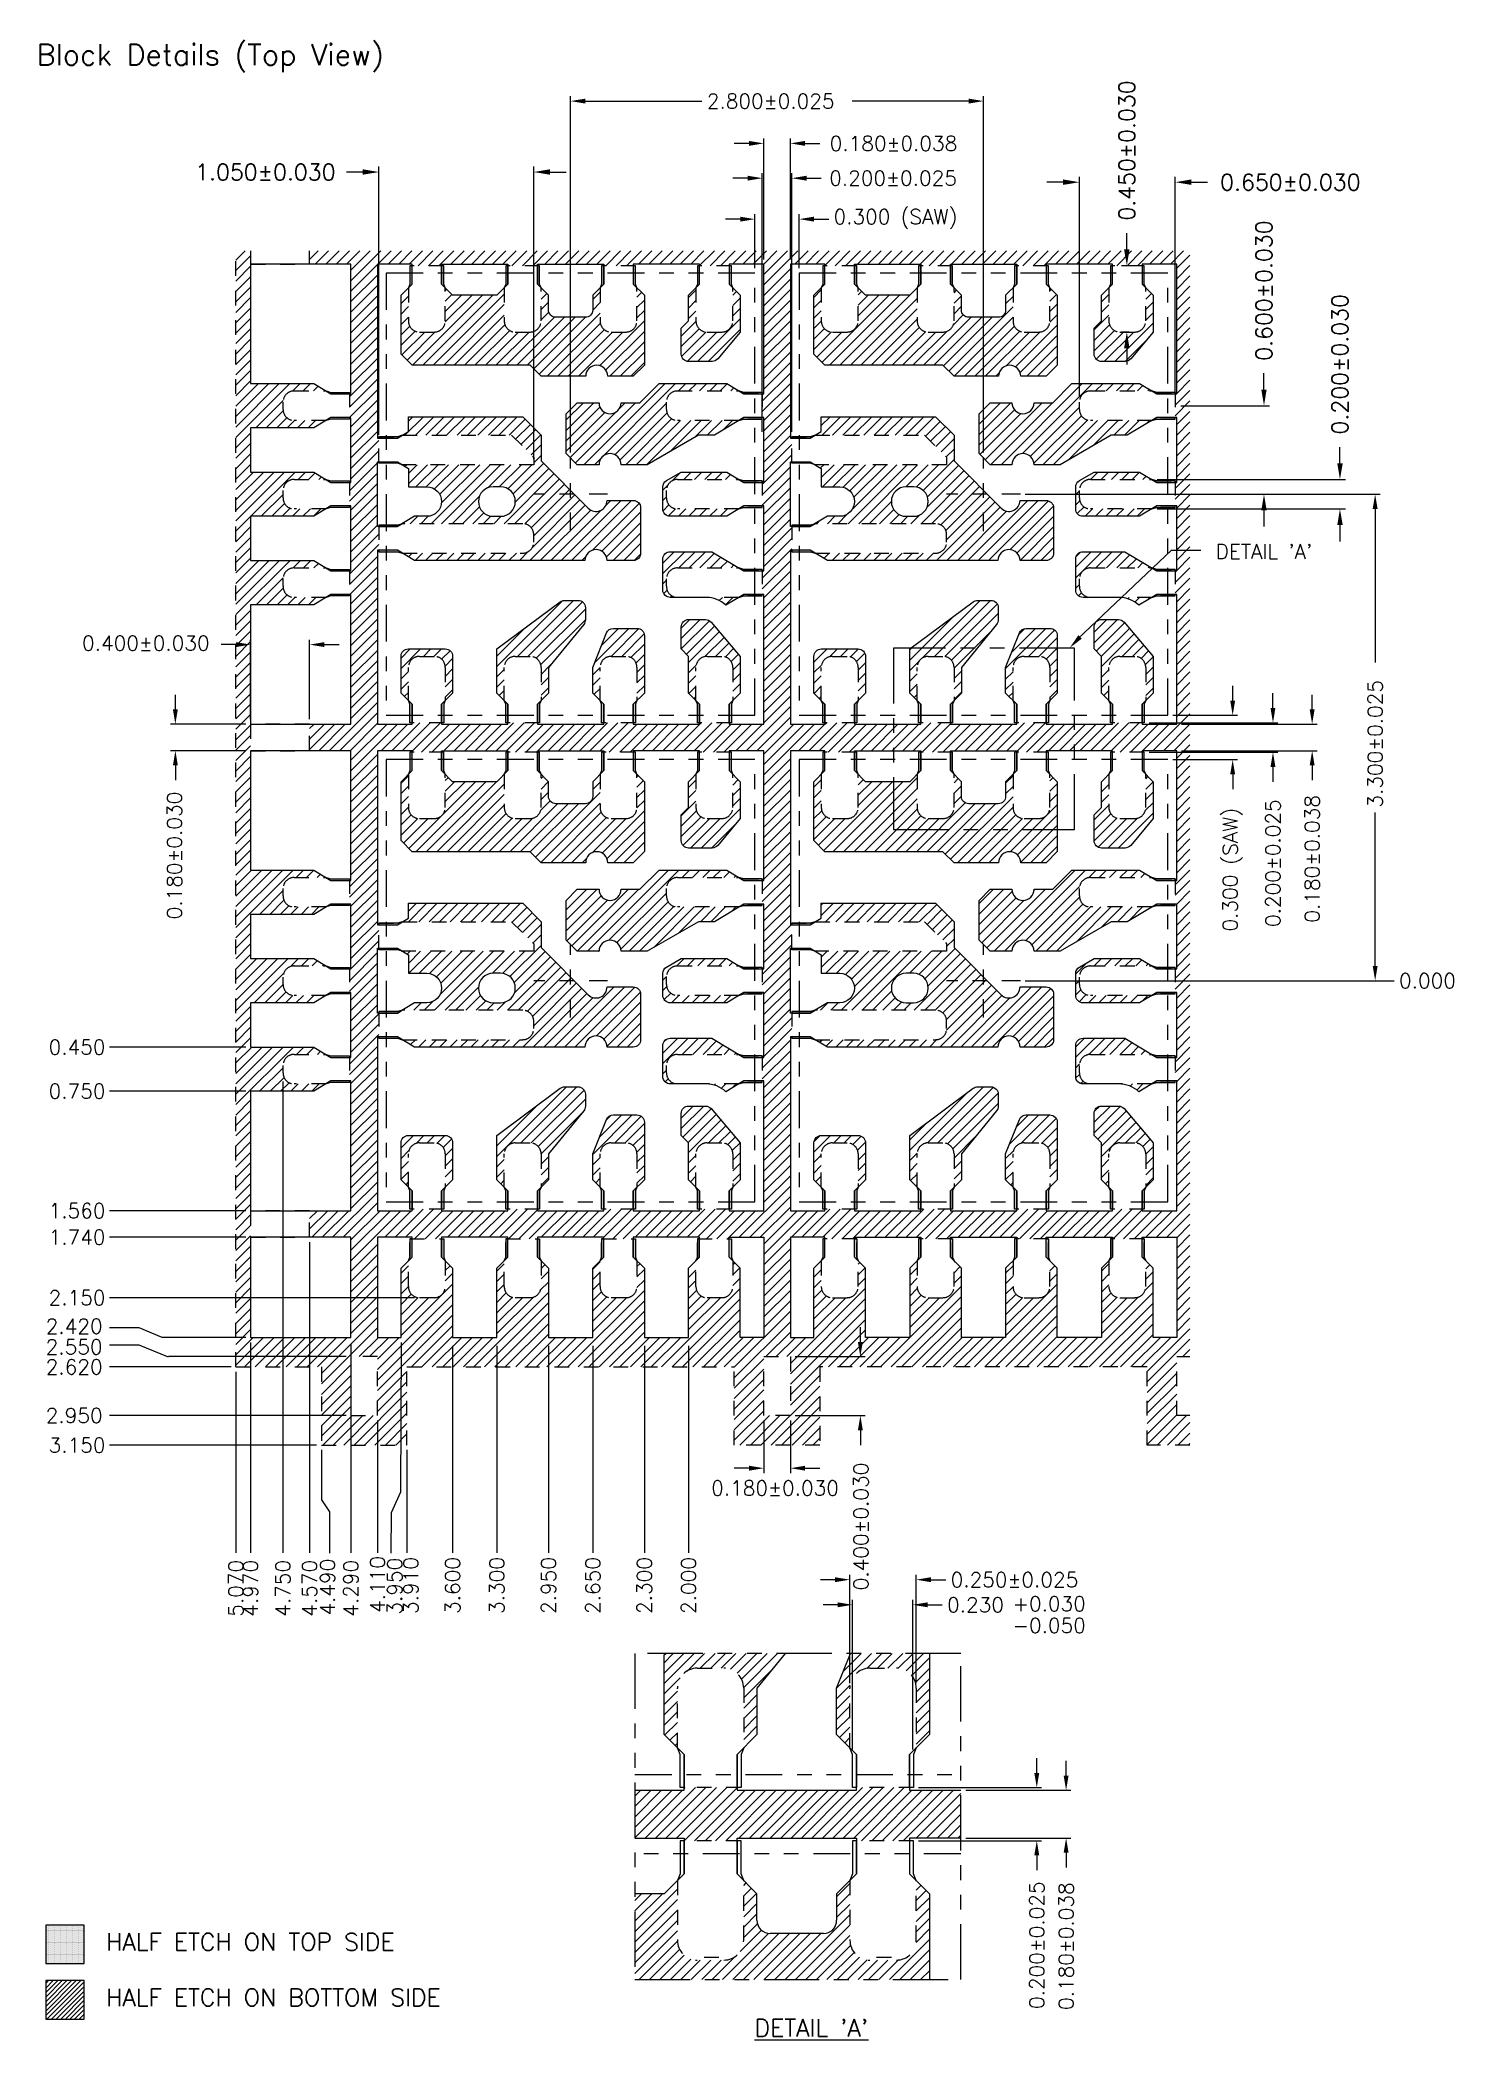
# Model space of a CAD drawing. Extents: x -6.4 to 3.2, y -7.2 to 6.4.
import ezdxf

# ---------------------------------------------------------------- set-up
doc = ezdxf.new("R2010")
doc.units = 0
doc.header["$MEASUREMENT"] = 0
for name, pattern in [('CENTERX2', [4, 2.5, -0.5, 0.5, -0.5]), ('HIDDEN', [0.375, 0.25, -0.125]), ('PHANTOM', [2.5, 1.25, -0.25, 0.25, -0.25, 0.25, -0.25])]:
    doc.linetypes.add(name, pattern=pattern)
doc.layers.get('0').update_dxf_attribs({"linetype": 'CONTINUOUS'})
doc.layers.get('DEFPOINTS').update_dxf_attribs({"linetype": 'CONTINUOUS'})
for name, color, linetype in [('2', 7, 'CONTINUOUS'), ('2C', 41, 'CONTINUOUS'), ('2D', 4, 'CONTINUOUS')]:
    doc.layers.add(name, color=color, linetype=linetype)
doc.styles.add('simplex', font='SIMPLEX.SHX')
doc.dimstyles.get("Standard").update_dxf_attribs({"dimscale": 0, "dimtxt": 0.055, "dimasz": 0.055, "dimexe": 0.0183, "dimexo": 0.0183, "dimgap": 0.0185, "dimtad": 0, "dimdec": 3, "dimzin": 0, "dimdsep": 46, "dimtxsty": 'simplex', "dimcen": 0.0183, "dimclrd": 4, "dimclre": 256, "dimclrt": 4, "dimadec": 1, "dimazin": 0, "dimtfac": 1, "dimtdec": 3, "dimtofl": 0, "dimtmove": 0, "dimatfit": 0, "dimfxl": 1, "dimtolj": 1, "dimtzin": 0, "dimlwd": -1, "dimlwe": -1, "dimarcsym": 0})

msp = doc.modelspace()

# ---------------------------------------------------------------- texts
at = {"layer": '2D', "style": 'simplex'}
for s, height, p in [('Block Details (Top View)', 0.143882, (-6.4229, 6.2094)), ('HALF ETCH ON TOP SIDE', 0.117647, (-5.9496, -6.5786)), ('HALF ETCH ON BOTTOM SIDE', 0.117647, (-5.9496, -6.9551)), ("%%UDETAIL 'A'", 0.117647, (-1.5523, -7.1616))]:
    msp.add_text(s, height=height, dxfattribs=at).set_placement(p)
at = {"layer": '2D', "color": 4, "linetype": 'ByBlock', "style": 'simplex'}
for s, p in [('2.800±0.025', (-1.8762, 5.9164)), ('0.200%%P0.025', (-1.0464, 5.3935)), ('0.300 (SAW)', (-1.017, 5.1322)), ('0.000', (2.8176, -0.05)), ('0.450', (-6.3401, -0.5)), ('0.750', (-6.3401, -0.8)), ('1.560', (-6.3401, -1.61)), ('1.740', (-6.3401, -1.79)), ('2.150', (-6.3401, -2.2)), ('2.420', (-6.3591, -2.3942)), ('2.550', (-6.3598, -2.5345)), ('2.620', (-6.3591, -2.67)), ('2.950', (-6.3591, -3)), ('3.150', (-6.3401, -3.2)), ('0.250±0.025', (-0.2231, -4.1129)), ('0.230', (-0.2467, -4.2833)), ('+0.030', (0.1965, -4.2758)), ('-0.050', (0.1965, -4.4239))]:
    msp.add_text(s, height=0.1, dxfattribs=at).set_placement(p)
for s, p in [('3.300±0.025', (2.7059, 1.1738)), ('0.180±0.038', (2.2786, 0.3937)), ('0.300 (SAW)', (1.723, 0.3337)), ('0.200±0.025', (2.0129, 0.3646)), ('0.400%%P0.030', (-0.781, -4.135)), ('4.490', (-4.3979, -4.3061)), ('3.950', (-3.943, -4.3001)), ('3.910', (-3.8343, -4.2952)), ('3.600', (-3.55, -4.2952)), ('3.300', (-3.25, -4.2952)), ('2.950', (-2.9, -4.2952)), ('2.650', (-2.6, -4.2952)), ('2.300', (-2.25, -4.2952)), ('2.000', (-1.95, -4.2952)), ('5.070', (-5.02, -4.3143)), ('4.970', (-4.92, -4.3143)), ('4.750', (-4.701, -4.3143)), ('4.570', (-4.52, -4.3143)), ('4.290', (-4.24, -4.3143)), ('0.180±0.038', (0.6101, -6.9815))]:
    msp.add_text(s, height=0.1, rotation=90, dxfattribs=at).set_placement(p)
at = {"layer": '2D', "color": 4, "linetype": 'ByBlock', "char_height": 0.1, "attachment_point": 5, "style": 'simplex'}
for s, insert in [('\\A1;0.180%%P0.038', (-0.6103, 5.6794)), ('\\A1;0.400%%P0.030', (-5.6805, 2.2902)), ('\\A1;0.180%%P0.030', (-1.4138, -3.4411))]:
    msp.add_mtext(s, dxfattribs=dict(at, insert=insert))
at = {"layer": '2D', "insert": (1.9016, 2.912), "char_height": 0.1, "width": 2.439305, "attachment_point": 5, "style": 'simplex'}
msp.add_mtext("\\A2;DETAIL 'A'", dxfattribs=at)
at = {"layer": '2D', "color": 4, "linetype": 'ByBlock', "char_height": 0.1, "attachment_point": 5, "rotation": 90, "style": 'simplex'}
for s, insert in [('\\A1;0.180%%P0.030', (-5.487, 0.8489)), ('\\A1;4.110', (-4.11, -4.0952)), ('\\A1;0.200%%P0.025', (0.3612, -6.5424))]:
    msp.add_mtext(s, dxfattribs=dict(at, insert=insert))

# ---------------------------------------------------------------- blocks, each defined once
blk = doc.blocks.new('*D0')
at = {"color": 4, "linetype": 'ByBlock', "transparency": 16777216}
for p, q in [((2.417, 3.51), (2.417, 3.62)), ((2.417, 3.09), (2.417, 2.98))]:
    blk.add_line(p, q, dxfattribs=at)
at = {"linetype": 'ByBlock', "transparency": 16777216}
for p, q in [((1.178, 3.4), (2.454, 3.4)), ((1.178, 3.2), (2.454, 3.2))]:
    blk.add_line(p, q, dxfattribs=at)
at = {"color": 4, "linetype": 'ByBlock', "transparency": 16777216}
for points in [[(2.399, 3.51), (2.436, 3.51), (2.417, 3.4)], [(2.399, 3.09), (2.436, 3.09), (2.417, 3.2)]]:
    blk.add_solid(points, dxfattribs=at)
at = {"layer": 'DEFPOINTS', "color": 0, "linetype": 'ByBlock', "transparency": 16777216}
for p in [(1.142, 3.4), (2.417, 3.4), (1.142, 3.2)]:
    blk.add_point(p, dxfattribs=at)
at = {"color": 4, "linetype": 'ByBlock', "transparency": 16777216, "insert": (2.417, 4.181), "char_height": 0.11, "attachment_point": 5, "rotation": 90, "style": 'simplex'}
blk.add_mtext('\\A1;0.200±0.030', dxfattribs=at)
blk = doc.blocks.new('*D1')
at = {"color": 4, "linetype": 'ByBlock', "transparency": 16777216}
for p, q in [((1.902, 4.01), (1.902, 4.12)), ((1.902, 3.19), (1.902, 3.08))]:
    blk.add_line(p, q, dxfattribs=at)
at = {"linetype": 'ByBlock', "transparency": 16777216}
for p, q in [((1.337, 3.9), (1.939, 3.9)), ((1.287, 3.3), (1.939, 3.3))]:
    blk.add_line(p, q, dxfattribs=at)
at = {"color": 4, "linetype": 'ByBlock', "transparency": 16777216}
for points in [[(1.884, 4.01), (1.92, 4.01), (1.902, 3.9)], [(1.884, 3.19), (1.92, 3.19), (1.902, 3.3)]]:
    blk.add_solid(points, dxfattribs=at)
at = {"layer": 'DEFPOINTS', "color": 0, "linetype": 'ByBlock', "transparency": 16777216}
for p in [(1.3, 3.9), (1.902, 3.9), (1.25, 3.3)]:
    blk.add_point(p, dxfattribs=at)
at = {"color": 4, "linetype": 'ByBlock', "transparency": 16777216, "insert": (1.902, 4.681), "char_height": 0.11, "attachment_point": 5, "rotation": 90, "style": 'simplex'}
blk.add_mtext('\\A1;0.600±0.030', dxfattribs=at)
blk = doc.blocks.new('*D2')
at = {"linetype": 'ByBlock', "transparency": 16777216}
for p, q in [((0.65, 3.962), (0.65, 5.453)), ((1.3, 3.989), (1.3, 5.453))]:
    blk.add_line(p, q, dxfattribs=at)
at = {"color": 4, "linetype": 'ByBlock', "transparency": 16777216}
for p, q in [((0.54, 5.416), (0.43, 5.416)), ((1.41, 5.416), (1.52, 5.416))]:
    blk.add_line(p, q, dxfattribs=at)
for points in [[(0.54, 5.435), (0.54, 5.398), (0.65, 5.416)], [(1.41, 5.435), (1.41, 5.398), (1.3, 5.416)]]:
    blk.add_solid(points, dxfattribs=at)
at = {"layer": 'DEFPOINTS', "color": 0, "linetype": 'ByBlock', "transparency": 16777216}
for p in [(0.65, 5.416), (1.3, 3.953), (0.65, 3.925)]:
    blk.add_point(p, dxfattribs=at)
at = {"color": 4, "linetype": 'ByBlock', "transparency": 16777216, "insert": (2.081, 5.416), "char_height": 0.11, "attachment_point": 5, "style": 'simplex'}
blk.add_mtext('\\A1;0.650±0.030', dxfattribs=at)
blk = doc.blocks.new('*D3')
at = {"color": 4, "linetype": 'ByBlock', "transparency": 16777216}
for p, q in [((0.972, 4.96), (0.972, 5.07)), ((0.972, 4.29), (0.972, 4.18))]:
    blk.add_line(p, q, dxfattribs=at)
at = {"linetype": 'ByBlock', "transparency": 16777216}
for p, q in [((1.053, 4.85), (0.935, 4.85)), ((0.988, 4.4), (0.935, 4.4))]:
    blk.add_line(p, q, dxfattribs=at)
at = {"color": 4, "linetype": 'ByBlock', "transparency": 16777216}
for points in [[(0.953, 4.96), (0.99, 4.96), (0.972, 4.85)], [(0.953, 4.29), (0.99, 4.29), (0.972, 4.4)]]:
    blk.add_solid(points, dxfattribs=at)
at = {"layer": 'DEFPOINTS', "color": 0, "linetype": 'ByBlock', "transparency": 16777216}
for p in [(0.972, 4.85), (1.09, 4.85), (1.025, 4.4)]:
    blk.add_point(p, dxfattribs=at)
at = {"color": 4, "linetype": 'ByBlock', "transparency": 16777216, "insert": (0.972, 5.631), "char_height": 0.11, "attachment_point": 5, "rotation": 90, "style": 'simplex'}
blk.add_mtext('\\A1;0.450±0.030', dxfattribs=at)
blk = doc.blocks.new('*D4')
at = {"color": 4, "linetype": 'ByBlock', "transparency": 16777216}
for p, q in [((-4.21, 5.485), (-4.32, 5.485)), ((-2.94, 5.485), (-2.83, 5.485))]:
    blk.add_line(p, q, dxfattribs=at)
at = {"linetype": 'ByBlock', "transparency": 16777216}
for p, q in [((-4.1, 3.703), (-4.1, 5.522)), ((-3.05, 3.537), (-3.05, 5.522))]:
    blk.add_line(p, q, dxfattribs=at)
at = {"color": 4, "linetype": 'ByBlock', "transparency": 16777216}
for points in [[(-4.21, 5.504), (-4.21, 5.467), (-4.1, 5.485)], [(-2.94, 5.504), (-2.94, 5.467), (-3.05, 5.485)]]:
    blk.add_solid(points, dxfattribs=at)
at = {"layer": 'DEFPOINTS', "color": 0, "linetype": 'ByBlock', "transparency": 16777216}
for p in [(-4.1, 5.485), (-4.1, 3.667), (-3.05, 3.5)]:
    blk.add_point(p, dxfattribs=at)
at = {"color": 4, "linetype": 'ByBlock', "transparency": 16777216, "insert": (-4.87, 5.485), "char_height": 0.11, "attachment_point": 5, "style": 'simplex'}
blk.add_mtext('\\A1;1.050±0.030', dxfattribs=at)

# ---------------------------------------------------------------- dimensions: what is measured, and where the dimension line sits
at = {"linetype": 'ByBlock'}
dim = msp.add_linear_dim(base=(0.9718, 4.85), p1=(1.025, 4.4), p2=(1.09, 4.85), angle=90, dimstyle='Standard', override={"dimscale": 2, "dimtol": 1, "dimtp": 0.03, "dimtm": 0.03}, dxfattribs=at)
dim.commit()
dim.dimension.update_dxf_attribs({"geometry": '*D3', "text_midpoint": (0.9718, 5.6308), "dimtype": 128})
dim = msp.add_linear_dim(base=(-4.1, 5.4854), p1=(-3.05, 3.5), p2=(-4.1, 3.6666), dimstyle='Standard', override={"dimscale": 2, "dimtol": 1, "dimtp": 0.03, "dimtm": 0.03}, dxfattribs=at)
dim.commit()
dim.dimension.update_dxf_attribs({"geometry": '*D4', "text_midpoint": (-4.8703, 5.4854)})
dim = msp.add_linear_dim(base=(0.65, 5.4165), p1=(1.3, 3.9525), p2=(0.65, 3.925), dimstyle='Standard', override={"dimscale": 2, "dimtol": 1, "dimtp": 0.03, "dimtm": 0.03}, dxfattribs=at)
dim.commit()
dim.dimension.update_dxf_attribs({"geometry": '*D2', "text_midpoint": (2.0808, 5.4165), "dimtype": 128})
for base, p1, p2, override, picture, middle in [((1.902, 3.9), (1.25, 3.3), (1.3, 3.9), {"dimscale": 2, "dimtol": 1, "dimtp": 0.03, "dimtm": 0.03}, '*D1', (1.902, 4.6808)), ((2.4175, 3.4), (1.1417, 3.2), (1.1417, 3.4), {"dimscale": 2, "dimgap": 0.0185, "dimtol": 1, "dimlim": 0, "dimtp": 0.03, "dimtm": 0.03}, '*D0', (2.4175, 4.1808))]:
    dim = msp.add_linear_dim(base=base, p1=p1, p2=p2, angle=90, dimstyle='Standard', override=override, dxfattribs=at)
    dim.commit()
    dim.dimension.update_dxf_attribs({"geometry": picture, "text_midpoint": middle})

# ---------------------------------------------------------------- hatches: boundary and pattern name
at = {"layer": '2C'}
h = msp.add_hatch(dxfattribs=at)
h.set_pattern_fill('DOTS', color=256, scale=0.1, style=0)
h.set_pattern_definition([(0, (-293.5506014, -232.0617086), (0.003125, 0.00625), [0, -0.00625])])
h.paths.add_polyline_path([(0.85, -1.9), (0.875, -1.875), (0.875, -1.75), (0.86, -1.75), (0.86, -1.875)])
h.paths.add_polyline_path([(1.075, -1.75), (1.09, -1.75), (1.09, -1.875), (1.1, -1.9), (1.075, -1.875)])
h.paths.add_polyline_path([(0.2, -1.9), (0.225, -1.875), (0.225, -1.75), (0.21, -1.75), (0.21, -1.875)])
h.paths.add_polyline_path([(0.425, -1.75), (0.44, -1.75), (0.44, -1.875), (0.45, -1.9), (0.425, -1.875)])
h.paths.add_polyline_path([(-0.45, -1.9), (-0.425, -1.875), (-0.425, -1.75), (-0.44, -1.75), (-0.44, -1.875)])
h.paths.add_polyline_path([(-0.225, -1.75), (-0.21, -1.75), (-0.21, -1.875), (-0.2, -1.9), (-0.225, -1.875)])
h.paths.add_polyline_path([(-1.1, -1.9), (-1.075, -1.875), (-1.075, -1.75), (-1.09, -1.75), (-1.09, -1.875)])
h.paths.add_polyline_path([(-0.875, -1.75), (-0.86, -1.75), (-0.86, -1.875), (-0.85, -1.9), (-0.875, -1.875)])
h.paths.add_polyline_path([(1.3, 3.82), (1.175, 3.82), (1.1417, 3.8), (1.175, 3.81), (1.3, 3.81)])
h.paths.add_polyline_path([(1.1417, 4), (1.175, 3.98), (1.3, 3.98), (1.3, 3.99), (1.175, 3.99)])
h.paths.add_polyline_path([(1.3, 3.22), (1.175, 3.22), (1.1417, 3.2), (1.175, 3.21), (1.3, 3.21)])
h.paths.add_polyline_path([(1.1417, 3.4), (1.175, 3.38), (1.3, 3.38), (1.3, 3.39), (1.175, 3.39)])
h.paths.add_polyline_path([(1.3, 2.62), (1.175, 2.62), (1.1417, 2.6), (1.175, 2.61), (1.3, 2.61)])
h.paths.add_polyline_path([(1.1417, 2.8), (1.175, 2.78), (1.3, 2.78), (1.3, 2.79), (1.175, 2.79)])
h.paths.add_polyline_path([(0.875, 4.85), (0.86, 4.85), (0.86, 4.725), (0.85, 4.7), (0.875, 4.725)])
h.paths.add_polyline_path([(1.1, 4.7), (1.09, 4.725), (1.09, 4.85), (1.075, 4.85), (1.075, 4.725)])
h.paths.add_polyline_path([(0.225, 4.85), (0.21, 4.85), (0.21, 4.725), (0.2, 4.7), (0.225, 4.725)])
h.paths.add_polyline_path([(0.45, 4.7), (0.44, 4.725), (0.44, 4.85), (0.425, 4.85), (0.425, 4.725)])
h.paths.add_polyline_path([(-0.425, 4.85), (-0.44, 4.85), (-0.44, 4.725), (-0.45, 4.7), (-0.425, 4.725)])
h.paths.add_polyline_path([(-0.2, 4.7), (-0.21, 4.725), (-0.21, 4.85), (-0.225, 4.85), (-0.225, 4.725)])
h.paths.add_polyline_path([(-1.075, 4.85), (-1.09, 4.85), (-1.09, 4.725), (-1.1, 4.7), (-1.075, 4.725)])
h.paths.add_polyline_path([(-0.85, 4.7), (-0.86, 4.725), (-0.86, 4.85), (-0.875, 4.85), (-0.875, 4.725)])
h.paths.add_polyline_path([(0.875, 1.75), (0.86, 1.75), (0.86, 1.875), (0.85, 1.9), (0.875, 1.875)])
h.paths.add_polyline_path([(1.1, 1.9), (1.09, 1.875), (1.09, 1.75), (1.075, 1.75), (1.075, 1.875)])
h.paths.add_polyline_path([(0.225, 1.75), (0.21, 1.75), (0.21, 1.875), (0.2, 1.9), (0.225, 1.875)])
h.paths.add_polyline_path([(0.45, 1.9), (0.44, 1.875), (0.44, 1.75), (0.425, 1.75), (0.425, 1.875)])
h.paths.add_polyline_path([(-0.425, 1.75), (-0.44, 1.75), (-0.44, 1.875), (-0.45, 1.9), (-0.425, 1.875)])
h.paths.add_polyline_path([(-0.2, 1.9), (-0.21, 1.875), (-0.21, 1.75), (-0.225, 1.75), (-0.225, 1.875)])
h.paths.add_polyline_path([(-1.3, 2.91), (-1.175, 2.91), (-1.1417, 2.9), (-1.175, 2.92), (-1.3, 2.92)])
h.paths.add_polyline_path([(-1.3, 3.68), (-1.175, 3.68), (-1.1417, 3.7), (-1.175, 3.69), (-1.3, 3.69)])
h.paths.add_polyline_path([(-1.175, 3.52), (-1.1417, 3.5), (-1.175, 3.51), (-1.3, 3.51), (-1.3, 3.52)])
h.paths.add_polyline_path([(-1.1417, 3.1), (-1.175, 3.09), (-1.3, 3.09), (-1.3, 3.08), (-1.175, 3.08)])
h.paths.add_polyline_path([(-1.075, 1.75), (-1.09, 1.75), (-1.09, 1.875), (-1.1, 1.9), (-1.075, 1.875)])
h.paths.add_polyline_path([(-0.85, 1.9), (-0.86, 1.875), (-0.86, 1.75), (-0.875, 1.75), (-0.875, 1.875)])
h.paths.add_polyline_path([(1.3, 0.52), (1.175, 0.52), (1.1417, 0.5), (1.175, 0.51), (1.3, 0.51)])
h.paths.add_polyline_path([(1.1417, 0.7), (1.175, 0.68), (1.3, 0.68), (1.3, 0.69), (1.175, 0.69)])
h.paths.add_polyline_path([(1.3, -0.08), (1.175, -0.08), (1.1417, -0.1), (1.175, -0.09), (1.3, -0.09)])
h.paths.add_polyline_path([(1.1417, 0.1), (1.175, 0.08), (1.3, 0.08), (1.3, 0.09), (1.175, 0.09)])
h.paths.add_polyline_path([(1.3, -0.68), (1.175, -0.68), (1.1417, -0.7), (1.175, -0.69), (1.3, -0.69)])
h.paths.add_polyline_path([(1.1417, -0.5), (1.175, -0.52), (1.3, -0.52), (1.3, -0.51), (1.175, -0.51)])
h.paths.add_polyline_path([(0.875, 1.55), (0.86, 1.55), (0.86, 1.425), (0.85, 1.4), (0.875, 1.425)])
h.paths.add_polyline_path([(1.1, 1.4), (1.09, 1.425), (1.09, 1.55), (1.075, 1.55), (1.075, 1.425)])
h.paths.add_polyline_path([(0.225, 1.55), (0.21, 1.55), (0.21, 1.425), (0.2, 1.4), (0.225, 1.425)])
h.paths.add_polyline_path([(0.45, 1.4), (0.44, 1.425), (0.44, 1.55), (0.425, 1.55), (0.425, 1.425)])
h.paths.add_polyline_path([(-0.425, 1.55), (-0.44, 1.55), (-0.44, 1.425), (-0.45, 1.4), (-0.425, 1.425)])
h.paths.add_polyline_path([(-0.2, 1.4), (-0.21, 1.425), (-0.21, 1.55), (-0.225, 1.55), (-0.225, 1.425)])
h.paths.add_polyline_path([(-1.075, 1.55), (-1.09, 1.55), (-1.09, 1.425), (-1.1, 1.4), (-1.075, 1.425)])
h.paths.add_polyline_path([(-0.85, 1.4), (-0.86, 1.425), (-0.86, 1.55), (-0.875, 1.55), (-0.875, 1.425)])
h.paths.add_polyline_path([(0.875, -1.55), (0.86, -1.55), (0.86, -1.425), (0.85, -1.4), (0.875, -1.425)])
h.paths.add_polyline_path([(1.1, -1.4), (1.09, -1.425), (1.09, -1.55), (1.075, -1.55), (1.075, -1.425)])
h.paths.add_polyline_path([(0.225, -1.55), (0.21, -1.55), (0.21, -1.425), (0.2, -1.4), (0.225, -1.425)])
h.paths.add_polyline_path([(0.45, -1.4), (0.44, -1.425), (0.44, -1.55), (0.425, -1.55), (0.425, -1.425)])
h.paths.add_polyline_path([(-0.425, -1.55), (-0.44, -1.55), (-0.44, -1.425), (-0.45, -1.4), (-0.425, -1.425)])
h.paths.add_polyline_path([(-0.2, -1.4), (-0.21, -1.425), (-0.21, -1.55), (-0.225, -1.55), (-0.225, -1.425)])
h.paths.add_polyline_path([(-1.3, -0.39), (-1.175, -0.39), (-1.1417, -0.4), (-1.175, -0.38), (-1.3, -0.38)])
h.paths.add_polyline_path([(-1.3, 0.38), (-1.175, 0.38), (-1.1417, 0.4), (-1.175, 0.39), (-1.3, 0.39)])
h.paths.add_polyline_path([(-1.175, 0.22), (-1.1417, 0.2), (-1.175, 0.21), (-1.3, 0.21), (-1.3, 0.22)])
h.paths.add_polyline_path([(-1.1417, -0.2), (-1.175, -0.21), (-1.3, -0.21), (-1.3, -0.22), (-1.175, -0.22)])
h.paths.add_polyline_path([(-1.075, -1.55), (-1.09, -1.55), (-1.09, -1.425), (-1.1, -1.4), (-1.075, -1.425)])
h.paths.add_polyline_path([(-0.85, -1.4), (-0.86, -1.425), (-0.86, -1.55), (-0.875, -1.55), (-0.875, -1.425)])
h.paths.add_polyline_path([(-1.5, 3.82), (-1.625, 3.82), (-1.6583, 3.8), (-1.625, 3.81), (-1.5, 3.81)])
h.paths.add_polyline_path([(-1.6583, 4), (-1.625, 3.98), (-1.5, 3.98), (-1.5, 3.99), (-1.625, 3.99)])
h.paths.add_polyline_path([(-1.5, 3.22), (-1.625, 3.22), (-1.6583, 3.2), (-1.625, 3.21), (-1.5, 3.21)])
h.paths.add_polyline_path([(-1.6583, 3.4), (-1.625, 3.38), (-1.5, 3.38), (-1.5, 3.39), (-1.625, 3.39)])
h.paths.add_polyline_path([(-1.5, 2.62), (-1.625, 2.62), (-1.6583, 2.6), (-1.625, 2.61), (-1.5, 2.61)])
h.paths.add_polyline_path([(-1.6583, 2.8), (-1.625, 2.78), (-1.5, 2.78), (-1.5, 2.79), (-1.625, 2.79)])
h.paths.add_polyline_path([(-1.925, 4.85), (-1.94, 4.85), (-1.94, 4.725), (-1.95, 4.7), (-1.925, 4.725)])
h.paths.add_polyline_path([(-1.7, 4.7), (-1.71, 4.725), (-1.71, 4.85), (-1.725, 4.85), (-1.725, 4.725)])
h.paths.add_polyline_path([(-2.575, 4.85), (-2.59, 4.85), (-2.59, 4.725), (-2.6, 4.7), (-2.575, 4.725)])
h.paths.add_polyline_path([(-2.35, 4.7), (-2.36, 4.725), (-2.36, 4.85), (-2.375, 4.85), (-2.375, 4.725)])
h.paths.add_polyline_path([(-3.225, 4.85), (-3.24, 4.85), (-3.24, 4.725), (-3.25, 4.7), (-3.225, 4.725)])
h.paths.add_polyline_path([(-3, 4.7), (-3.01, 4.725), (-3.01, 4.85), (-3.025, 4.85), (-3.025, 4.725)])
h.paths.add_polyline_path([(-3.875, 4.85), (-3.89, 4.85), (-3.89, 4.725), (-3.9, 4.7), (-3.875, 4.725)])
h.paths.add_polyline_path([(-3.65, 4.7), (-3.66, 4.725), (-3.66, 4.85), (-3.675, 4.85), (-3.675, 4.725)])
h.paths.add_polyline_path([(-1.925, 1.75), (-1.94, 1.75), (-1.94, 1.875), (-1.95, 1.9), (-1.925, 1.875)])
h.paths.add_polyline_path([(-1.7, 1.9), (-1.71, 1.875), (-1.71, 1.75), (-1.725, 1.75), (-1.725, 1.875)])
h.paths.add_polyline_path([(-2.575, 1.75), (-2.59, 1.75), (-2.59, 1.875), (-2.6, 1.9), (-2.575, 1.875)])
h.paths.add_polyline_path([(-2.35, 1.9), (-2.36, 1.875), (-2.36, 1.75), (-2.375, 1.75), (-2.375, 1.875)])
h.paths.add_polyline_path([(-3.225, 1.75), (-3.24, 1.75), (-3.24, 1.875), (-3.25, 1.9), (-3.225, 1.875)])
h.paths.add_polyline_path([(-3, 1.9), (-3.01, 1.875), (-3.01, 1.75), (-3.025, 1.75), (-3.025, 1.875)])
h.paths.add_polyline_path([(-4.1, 2.91), (-3.975, 2.91), (-3.9417, 2.9), (-3.975, 2.92), (-4.1, 2.92)])
h.paths.add_polyline_path([(-4.1, 3.68), (-3.975, 3.68), (-3.9417, 3.7), (-3.975, 3.69), (-4.1, 3.69)])
h.paths.add_polyline_path([(-3.975, 3.52), (-3.9417, 3.5), (-3.975, 3.51), (-4.1, 3.51), (-4.1, 3.52)])
h.paths.add_polyline_path([(-3.9417, 3.1), (-3.975, 3.09), (-4.1, 3.09), (-4.1, 3.08), (-3.975, 3.08)])
h.paths.add_polyline_path([(-3.875, 1.75), (-3.89, 1.75), (-3.89, 1.875), (-3.9, 1.9), (-3.875, 1.875)])
h.paths.add_polyline_path([(-3.65, 1.9), (-3.66, 1.875), (-3.66, 1.75), (-3.675, 1.75), (-3.675, 1.875)])
h.paths.add_polyline_path([(-1.5, 0.52), (-1.625, 0.52), (-1.6583, 0.5), (-1.625, 0.51), (-1.5, 0.51)])
h.paths.add_polyline_path([(-1.6583, 0.7), (-1.625, 0.68), (-1.5, 0.68), (-1.5, 0.69), (-1.625, 0.69)])
h.paths.add_polyline_path([(-1.5, -0.08), (-1.625, -0.08), (-1.6583, -0.1), (-1.625, -0.09), (-1.5, -0.09)])
h.paths.add_polyline_path([(-1.6583, 0.1), (-1.625, 0.08), (-1.5, 0.08), (-1.5, 0.09), (-1.625, 0.09)])
h.paths.add_polyline_path([(-1.5, -0.68), (-1.625, -0.68), (-1.6583, -0.7), (-1.625, -0.69), (-1.5, -0.69)])
h.paths.add_polyline_path([(-1.6583, -0.5), (-1.625, -0.52), (-1.5, -0.52), (-1.5, -0.51), (-1.625, -0.51)])
h.paths.add_polyline_path([(-1.925, 1.55), (-1.94, 1.55), (-1.94, 1.425), (-1.95, 1.4), (-1.925, 1.425)])
h.paths.add_polyline_path([(-1.7, 1.4), (-1.71, 1.425), (-1.71, 1.55), (-1.725, 1.55), (-1.725, 1.425)])
h.paths.add_polyline_path([(-2.575, 1.55), (-2.59, 1.55), (-2.59, 1.425), (-2.6, 1.4), (-2.575, 1.425)])
h.paths.add_polyline_path([(-2.35, 1.4), (-2.36, 1.425), (-2.36, 1.55), (-2.375, 1.55), (-2.375, 1.425)])
h.paths.add_polyline_path([(-3.225, 1.55), (-3.24, 1.55), (-3.24, 1.425), (-3.25, 1.4), (-3.225, 1.425)])
h.paths.add_polyline_path([(-3, 1.4), (-3.01, 1.425), (-3.01, 1.55), (-3.025, 1.55), (-3.025, 1.425)])
h.paths.add_polyline_path([(-3.875, 1.55), (-3.89, 1.55), (-3.89, 1.425), (-3.9, 1.4), (-3.875, 1.425)])
h.paths.add_polyline_path([(-3.65, 1.4), (-3.66, 1.425), (-3.66, 1.55), (-3.675, 1.55), (-3.675, 1.425)])
h.paths.add_polyline_path([(-1.95, -1.9), (-1.925, -1.875), (-1.925, -1.75), (-1.94, -1.75), (-1.94, -1.875)])
h.paths.add_polyline_path([(-1.725, -1.75), (-1.71, -1.75), (-1.71, -1.875), (-1.7, -1.9), (-1.725, -1.875)])
h.paths.add_polyline_path([(-1.925, -1.55), (-1.94, -1.55), (-1.94, -1.425), (-1.95, -1.4), (-1.925, -1.425)])
h.paths.add_polyline_path([(-1.7, -1.4), (-1.71, -1.425), (-1.71, -1.55), (-1.725, -1.55), (-1.725, -1.425)])
h.paths.add_polyline_path([(-2.6, -1.9), (-2.575, -1.875), (-2.575, -1.75), (-2.59, -1.75), (-2.59, -1.875)])
h.paths.add_polyline_path([(-2.375, -1.75), (-2.36, -1.75), (-2.36, -1.875), (-2.35, -1.9), (-2.375, -1.875)])
h.paths.add_polyline_path([(-2.575, -1.55), (-2.59, -1.55), (-2.59, -1.425), (-2.6, -1.4), (-2.575, -1.425)])
h.paths.add_polyline_path([(-2.35, -1.4), (-2.36, -1.425), (-2.36, -1.55), (-2.375, -1.55), (-2.375, -1.425)])
h.paths.add_polyline_path([(-3.25, -1.9), (-3.225, -1.875), (-3.225, -1.75), (-3.24, -1.75), (-3.24, -1.875)])
h.paths.add_polyline_path([(-3.025, -1.75), (-3.01, -1.75), (-3.01, -1.875), (-3, -1.9), (-3.025, -1.875)])
h.paths.add_polyline_path([(-3.225, -1.55), (-3.24, -1.55), (-3.24, -1.425), (-3.25, -1.4), (-3.225, -1.425)])
h.paths.add_polyline_path([(-3, -1.4), (-3.01, -1.425), (-3.01, -1.55), (-3.025, -1.55), (-3.025, -1.425)])
h.paths.add_polyline_path([(-4.1, -0.39), (-3.975, -0.39), (-3.9417, -0.4), (-3.975, -0.38), (-4.1, -0.38)])
h.paths.add_polyline_path([(-4.1, 0.38), (-3.975, 0.38), (-3.9417, 0.4), (-3.975, 0.39), (-4.1, 0.39)])
h.paths.add_polyline_path([(-3.975, 0.22), (-3.9417, 0.2), (-3.975, 0.21), (-4.1, 0.21), (-4.1, 0.22)])
h.paths.add_polyline_path([(-3.9417, -0.2), (-3.975, -0.21), (-4.1, -0.21), (-4.1, -0.22), (-3.975, -0.22)])
h.paths.add_polyline_path([(-3.9, -1.9), (-3.875, -1.875), (-3.875, -1.75), (-3.89, -1.75), (-3.89, -1.875)])
h.paths.add_polyline_path([(-3.675, -1.75), (-3.66, -1.75), (-3.66, -1.875), (-3.65, -1.9), (-3.675, -1.875)])
h.paths.add_polyline_path([(-3.875, -1.55), (-3.89, -1.55), (-3.89, -1.425), (-3.9, -1.4), (-3.875, -1.425)])
h.paths.add_polyline_path([(-3.65, -1.4), (-3.66, -1.425), (-3.66, -1.55), (-3.675, -1.55), (-3.675, -1.425)])
h.paths.add_polyline_path([(-4.3, 3.22), (-4.425, 3.22), (-4.4583, 3.2), (-4.425, 3.21), (-4.3, 3.21)])
h.paths.add_polyline_path([(-4.4583, 2.8), (-4.425, 2.78), (-4.3, 2.78), (-4.3, 2.79), (-4.425, 2.79)])
h.paths.add_polyline_path([(-4.3, 2.62), (-4.425, 2.62), (-4.4583, 2.6), (-4.425, 2.61), (-4.3, 2.61)])
h.paths.add_polyline_path([(-4.4583, 3.4), (-4.425, 3.38), (-4.3, 3.38), (-4.3, 3.39), (-4.425, 3.39)])
h.paths.add_polyline_path([(-4.3, 3.82), (-4.425, 3.82), (-4.4583, 3.8), (-4.425, 3.81), (-4.3, 3.81)])
h.paths.add_polyline_path([(-4.4583, 4), (-4.425, 3.98), (-4.3, 3.98), (-4.3, 3.99), (-4.425, 3.99)])
h.paths.add_polyline_path([(-4.3, -0.08), (-4.425, -0.08), (-4.4583, -0.1), (-4.425, -0.09), (-4.3, -0.09)])
h.paths.add_polyline_path([(-4.4583, -0.5), (-4.425, -0.52), (-4.3, -0.52), (-4.3, -0.51), (-4.425, -0.51)])
h.paths.add_polyline_path([(-4.3, -0.68), (-4.425, -0.68), (-4.4583, -0.7), (-4.425, -0.69), (-4.3, -0.69)])
h.paths.add_polyline_path([(-4.4583, 0.1), (-4.425, 0.08), (-4.3, 0.08), (-4.3, 0.09), (-4.425, 0.09)])
h.paths.add_polyline_path([(-4.3, 0.52), (-4.425, 0.52), (-4.4583, 0.5), (-4.425, 0.51), (-4.3, 0.51)])
h.paths.add_polyline_path([(-4.4583, 0.7), (-4.425, 0.68), (-4.3, 0.68), (-4.3, 0.69), (-4.425, 0.69)])
h = msp.add_hatch(dxfattribs=at)
h.set_pattern_fill('DOTS', color=256, scale=0.1, style=0)
h.set_pattern_definition([(0, (0, -0.777099), (0.003125, 0.00625), [0, -0.00625])])
h.paths.add_polyline_path([(-6.0991, -6.406), (-6.3594, -6.406), (-6.3594, -6.6663), (-6.0991, -6.6663)])
at = {"layer": '2D', "linetype": 'ByBlock'}
h = msp.add_hatch(dxfattribs=at)
h.set_pattern_fill('ANSI31', color=256, scale=0.4, style=0)
h.set_pattern_definition([(45, (-293.5506, -264.289525), (-0.035355339, 0.035355339), [])])
edge = h.paths.add_edge_path(flags=0)
edge.add_line((0.9177, 2.6), (1.1417, 2.6))
edge.add_line((1.1417, 2.6), (1.0533, 2.547))
edge.add_arc((0.9177, 2.4), 0.2, 47.30607, 90)
edge = h.paths.add_edge_path(flags=0)
edge.add_arc((0.675, 2.65), 0.05, 180, 270, ccw=False)
edge.add_line((0.625, 2.65), (0.625, 2.86))
edge.add_arc((0.675, 2.86), 0.05, 90, 180, ccw=False)
edge.add_line((0.675, 2.91), (0.9583, 2.91))
edge.add_line((0.9583, 2.91), (1.1417, 2.8))
edge.add_line((1.1417, 2.8), (0.725, 2.8))
edge.add_arc((0.725, 2.725), 0.075, 90, 180)
edge.add_line((0.65, 2.725), (0.65, 2.675))
edge.add_arc((0.725, 2.675), 0.075, 180, 270)
edge.add_line((0.725, 2.6), (0.675, 2.6))
edge = h.paths.add_edge_path(flags=0)
edge.add_line((0.9177, -0.7), (1.1417, -0.7))
edge.add_line((1.1417, -0.7), (1.0533, -0.753))
edge.add_arc((0.9177, -0.9), 0.2, 47.30607, 90)
edge = h.paths.add_edge_path(flags=0)
edge.add_arc((0.675, -0.65), 0.05, 180, 270, ccw=False)
edge.add_line((0.625, -0.65), (0.625, -0.44))
edge.add_arc((0.675, -0.44), 0.05, 90, 180, ccw=False)
edge.add_line((0.675, -0.39), (0.9583, -0.39))
edge.add_line((0.9583, -0.39), (1.1417, -0.5))
edge.add_line((1.1417, -0.5), (0.725, -0.5))
edge.add_arc((0.725, -0.575), 0.075, 90, 180)
edge.add_line((0.65, -0.575), (0.65, -0.625))
edge.add_arc((0.725, -0.625), 0.075, 180, 270)
edge.add_line((0.725, -0.7), (0.675, -0.7))
edge = h.paths.add_edge_path(flags=0)
edge.add_line((-1.8823, 2.6), (-1.6583, 2.6))
edge.add_line((-1.6583, 2.6), (-1.7467, 2.547))
edge.add_arc((-1.8823, 2.4), 0.2, 47.30607, 90)
edge = h.paths.add_edge_path(flags=0)
edge.add_arc((-2.125, 2.65), 0.05, 180, 270, ccw=False)
edge.add_line((-2.175, 2.65), (-2.175, 2.86))
edge.add_arc((-2.125, 2.86), 0.05, 90, 180, ccw=False)
edge.add_line((-2.125, 2.91), (-1.8417, 2.91))
edge.add_line((-1.8417, 2.91), (-1.6583, 2.8))
edge.add_line((-1.6583, 2.8), (-2.075, 2.8))
edge.add_arc((-2.075, 2.725), 0.075, 90, 180)
edge.add_line((-2.15, 2.725), (-2.15, 2.675))
edge.add_arc((-2.075, 2.675), 0.075, 180, 270)
edge.add_line((-2.075, 2.6), (-2.125, 2.6))
edge = h.paths.add_edge_path(flags=0)
edge.add_line((-1.8823, -0.7), (-1.6583, -0.7))
edge.add_line((-1.6583, -0.7), (-1.7467, -0.753))
edge.add_arc((-1.8823, -0.9), 0.2, 47.30607, 90)
edge = h.paths.add_edge_path(flags=16)
edge.add_line((0.85, -1.9), (0.85, -2.075))
edge.add_arc((0.925, -2.075), 0.075, 180, 270)
edge.add_line((0.925, -2.15), (1.025, -2.15))
edge.add_arc((1.025, -2.075), 0.075, 270, 360)
edge.add_line((1.1, -2.075), (1.1, -1.9))
edge.add_line((1.1, -1.9), (1.15, -1.95))
edge.add_line((1.15, -1.95), (1.15, -2.42))
edge.add_line((1.15, -2.42), (1.31, -2.42))
edge.add_line((1.31, -2.42), (1.31, -1.74))
edge.add_line((1.31, -1.74), (1.075, -1.74))
edge.add_line((1.075, -1.74), (1.075, -1.75))
edge.add_line((1.075, -1.75), (0.875, -1.75))
edge.add_line((0.875, -1.75), (0.875, -1.74))
edge.add_line((0.875, -1.74), (0.425, -1.74))
edge.add_line((0.425, -1.74), (0.425, -1.75))
edge.add_line((0.425, -1.75), (0.225, -1.75))
edge.add_line((0.225, -1.75), (0.225, -1.74))
edge.add_line((0.225, -1.74), (-0.225, -1.74))
edge.add_line((-0.225, -1.74), (-0.225, -1.75))
edge.add_line((-0.225, -1.75), (-0.425, -1.75))
edge.add_line((-0.425, -1.75), (-0.425, -1.74))
edge.add_line((-0.425, -1.74), (-0.875, -1.74))
edge.add_line((-0.875, -1.74), (-0.875, -1.75))
edge.add_line((-0.875, -1.75), (-1.075, -1.75))
edge.add_line((-1.075, -1.75), (-1.075, -1.74))
edge.add_line((-1.075, -1.74), (-1.31, -1.74))
edge.add_line((-1.31, -1.74), (-1.31, -2.42))
edge.add_line((-1.31, -2.42), (-1.15, -2.42))
edge.add_line((-1.15, -2.42), (-1.15, -1.95))
edge.add_line((-1.15, -1.95), (-1.1, -1.9))
edge.add_line((-1.1, -1.9), (-1.1, -2.075))
edge.add_arc((-1.025, -2.075), 0.075, 180, 270)
edge.add_line((-1.025, -2.15), (-0.925, -2.15))
edge.add_arc((-0.925, -2.075), 0.075, 270, 360)
edge.add_line((-0.85, -2.075), (-0.85, -1.9))
edge.add_line((-0.85, -1.9), (-0.8, -1.95))
edge.add_line((-0.8, -1.95), (-0.8, -2.42))
edge.add_line((-0.8, -2.42), (-0.5, -2.42))
edge.add_line((-0.5, -2.42), (-0.5, -1.95))
edge.add_line((-0.5, -1.95), (-0.45, -1.9))
edge.add_line((-0.45, -1.9), (-0.45, -2.075))
edge.add_arc((-0.375, -2.075), 0.075, 180, 270)
edge.add_line((-0.375, -2.15), (-0.275, -2.15))
edge.add_arc((-0.275, -2.075), 0.075, 270, 360)
edge.add_line((-0.2, -2.075), (-0.2, -1.9))
edge.add_line((-0.2, -1.9), (-0.15, -1.95))
edge.add_line((-0.15, -1.95), (-0.15, -2.42))
edge.add_line((-0.15, -2.42), (0.15, -2.42))
edge.add_line((0.15, -2.42), (0.15, -1.95))
edge.add_line((0.15, -1.95), (0.2, -1.9))
edge.add_line((0.2, -1.9), (0.2, -2.075))
edge.add_arc((0.275, -2.075), 0.075, 180, 270)
edge.add_line((0.275, -2.15), (0.375, -2.15))
edge.add_arc((0.375, -2.075), 0.075, 270, 360)
edge.add_line((0.45, -2.075), (0.45, -1.9))
edge.add_line((0.45, -1.9), (0.5, -1.95))
edge.add_line((0.5, -1.95), (0.5, -2.42))
edge.add_line((0.5, -2.42), (0.8, -2.42))
edge.add_line((0.8, -2.42), (0.8, -1.95))
edge.add_line((0.8, -1.95), (0.85, -1.9))
h.paths.add_polyline_path([(1.31, 3.82), (1.31, 3.38), (1.3, 3.38), (1.3, 3.22), (1.31, 3.22), (1.31, 2.78), (1.3, 2.78), (1.3, 2.62), (1.31, 2.62), (1.31, 1.74), (1.075, 1.74), (1.075, 1.75), (0.875, 1.75), (0.875, 1.74), (0.425, 1.74), (0.425, 1.75), (0.225, 1.75), (0.225, 1.74), (-0.225, 1.74), (-0.225, 1.75), (-0.425, 1.75), (-0.425, 1.74), (-0.875, 1.74), (-0.875, 1.75), (-1.075, 1.75), (-1.075, 1.74), (-1.31, 1.74), (-1.31, 2.92), (-1.3, 2.92), (-1.3, 3.08), (-1.31, 3.08), (-1.31, 3.52), (-1.3, 3.52), (-1.3, 3.68), (-1.31, 3.68), (-1.31, 4.86), (-1.075, 4.86), (-1.075, 4.85), (-0.875, 4.85), (-0.875, 4.86), (-0.425, 4.86), (-0.425, 4.85), (-0.225, 4.85), (-0.225, 4.86), (0.225, 4.86), (0.225, 4.85), (0.425, 4.85), (0.425, 4.86), (0.875, 4.86), (0.875, 4.85), (1.075, 4.85), (1.075, 4.86), (1.31, 4.86), (1.31, 3.98), (1.3, 3.98), (1.3, 3.82)], flags=16)
edge = h.paths.add_edge_path(flags=0)
edge.add_line((1.15, 4.4), (0.998, 4.218))
edge.add_arc((0.9596, 4.25), 0.05, 270, 320.13564, ccw=False)
edge.add_line((0.9596, 4.2), (0.8, 4.2))
edge.add_arc((0.8, 4.25), 0.05, 180, 270, ccw=False)
edge.add_line((0.75, 4.25), (0.75, 4.4251))
edge.add_line((0.75, 4.4251), (0.7999, 4.475))
edge.add_line((0.7999, 4.475), (0.8, 4.65))
edge.add_line((0.8, 4.65), (0.85, 4.7))
edge.add_line((0.85, 4.7), (0.85, 4.475))
edge.add_arc((0.925, 4.475), 0.075, 180, 270)
edge.add_line((0.925, 4.4), (1.025, 4.4))
edge.add_arc((1.025, 4.475), 0.075, 270, 360)
edge.add_line((1.1, 4.475), (1.1, 4.7))
edge.add_line((1.1, 4.7), (1.15, 4.65))
edge.add_line((1.15, 4.65), (1.15, 4.4))
edge = h.paths.add_edge_path(flags=0)
edge.add_arc((-1.025, 4.475), 0.075, 180, 270)
edge.add_line((-1.025, 4.4), (-0.925, 4.4))
edge.add_arc((-0.925, 4.475), 0.075, 270, 360)
edge.add_line((-0.85, 4.475), (-0.85, 4.7))
edge.add_line((-0.85, 4.7), (-0.8, 4.65))
edge.add_line((-0.8, 4.65), (-0.5, 4.65))
edge.add_line((-0.5, 4.65), (-0.45, 4.7))
edge.add_line((-0.45, 4.7), (-0.45, 4.475))
edge.add_arc((-0.375, 4.475), 0.075, 180, 270)
edge.add_line((-0.375, 4.4), (-0.275, 4.4))
edge.add_arc((-0.275, 4.475), 0.075, 270, 360)
edge.add_line((-0.2, 4.475), (-0.2, 4.7))
edge.add_line((-0.2, 4.7), (-0.15, 4.65))
edge.add_line((-0.15, 4.65), (-0.15, 4.55))
edge.add_arc((-0.1, 4.55), 0.05, 180, 270)
edge.add_line((-0.1, 4.5), (0.1, 4.5))
edge.add_arc((0.1, 4.55), 0.05, 270, 360)
edge.add_line((0.15, 4.55), (0.15, 4.65))
edge.add_line((0.15, 4.65), (0.2, 4.7))
edge.add_line((0.2, 4.7), (0.2, 4.475))
edge.add_arc((0.275, 4.475), 0.075, 180, 270)
edge.add_line((0.275, 4.4), (0.375, 4.4))
edge.add_arc((0.375, 4.475), 0.075, 270, 360)
edge.add_line((0.45, 4.475), (0.45, 4.7))
edge.add_line((0.45, 4.7), (0.5, 4.65))
edge.add_line((0.5, 4.65), (0.5, 4.1754))
edge.add_line((0.5, 4.1754), (0.4246, 4.1))
edge.add_line((0.4246, 4.1), (0.2525, 4.1))
edge.add_arc((0.1775, 4.1), 0.075, 0, 180)
edge.add_line((0.1025, 4.1), (-0.2, 4.1))
edge.add_line((-0.2, 4.1), (-0.275, 4.175))
edge.add_line((-0.275, 4.175), (-1.075, 4.175))
edge.add_line((-1.075, 4.175), (-1.15, 4.25))
edge.add_line((-1.15, 4.25), (-1.15, 4.65))
edge.add_line((-1.15, 4.65), (-1.1, 4.7))
edge.add_line((-1.1, 4.7), (-1.1, 4.475))
edge = h.paths.add_edge_path(flags=0)
edge.add_arc((0.925, 2.125), 0.075, 90, 180, ccw=False)
edge.add_line((0.925, 2.2), (1.025, 2.2))
edge.add_arc((1.025, 2.125), 0.075, 0, 90, ccw=False)
edge.add_line((1.1, 2.125), (1.1, 1.9))
edge.add_line((1.1, 1.9), (1.15, 1.95))
edge.add_line((1.15, 1.95), (1.15, 2.2))
edge.add_line((1.15, 2.2), (0.9529, 2.4323))
edge.add_arc((0.9147, 2.4), 0.05, 40.31262, 90)
edge.add_line((0.9147, 2.45), (0.8, 2.45))
edge.add_arc((0.8, 2.4), 0.05, 90, 180)
edge.add_line((0.75, 2.4), (0.75, 2.25))
edge.add_line((0.75, 2.25), (0.8, 2.2))
edge.add_line((0.8, 2.2), (0.8, 1.95))
edge.add_line((0.8, 1.95), (0.85, 1.9))
edge.add_line((0.85, 1.9), (0.85, 2.125))
edge = h.paths.add_edge_path(flags=0)
edge.add_arc((0.275, 2.125), 0.075, 90, 180, ccw=False)
edge.add_line((0.275, 2.2), (0.375, 2.2))
edge.add_arc((0.375, 2.125), 0.075, 0, 90, ccw=False)
edge.add_line((0.45, 2.125), (0.45, 1.9))
edge.add_line((0.45, 1.9), (0.5, 1.95))
edge.add_line((0.5, 1.95), (0.5, 2.34))
edge.add_arc((0.45, 2.34), 0.05, 360, 450)
edge.add_line((0.45, 2.39), (0.29, 2.39))
edge.add_arc((0.29, 2.34), 0.05, 90, 158.16723)
edge.add_line((0.2436, 2.3586), (0.15, 2.125))
edge.add_line((0.15, 2.125), (0.15, 1.95))
edge.add_line((0.15, 1.95), (0.2, 1.9))
edge.add_line((0.2, 1.9), (0.2, 2.125))
edge = h.paths.add_edge_path(flags=0)
edge.add_arc((-0.375, 2.125), 0.075, 90, 180, ccw=False)
edge.add_line((-0.375, 2.2), (-0.275, 2.2))
edge.add_arc((-0.275, 2.125), 0.075, 0, 90, ccw=False)
edge.add_line((-0.2, 2.125), (-0.2, 1.9))
edge.add_line((-0.2, 1.9), (-0.15, 1.95))
edge.add_line((-0.15, 1.95), (-0.15, 2.125))
edge.add_line((-0.15, 2.125), (0.0887, 2.4169))
edge.add_arc((0.05, 2.4486), 0.05, 320.7288, 360)
edge.add_line((0.1, 2.4486), (0.1, 2.53))
edge.add_arc((0.05, 2.53), 0.05, 0, 90)
edge.add_line((0.05, 2.58), (-0.04, 2.58))
edge.add_arc((-0.04, 2.53), 0.05, 90, 126.65614)
edge.add_line((-0.0699, 2.5701), (-0.5, 2.25))
edge.add_line((-0.5, 2.25), (-0.5, 1.95))
edge.add_line((-0.5, 1.95), (-0.45, 1.9))
edge.add_line((-0.45, 1.9), (-0.45, 2.125))
edge = h.paths.add_edge_path(flags=0)
edge.add_arc((-1.025, 2.125), 0.075, 90, 180, ccw=False)
edge.add_line((-1.025, 2.2), (-0.925, 2.2))
edge.add_arc((-0.925, 2.125), 0.075, 0, 90, ccw=False)
edge.add_line((-0.85, 2.125), (-0.85, 1.9))
edge.add_line((-0.85, 1.9), (-0.8, 1.95))
edge.add_line((-0.8, 1.95), (-0.8, 2.2))
edge.add_arc((-0.85, 2.2), 0.05, 0, 90)
edge.add_line((-0.85, 2.25), (-1.1, 2.25))
edge.add_arc((-1.1, 2.2), 0.05, 90, 180)
edge.add_line((-1.15, 2.2), (-1.15, 1.95))
edge.add_line((-1.15, 1.95), (-1.1, 1.9))
edge.add_line((-1.1, 1.9), (-1.1, 2.125))
edge = h.paths.add_edge_path(flags=0)
edge.add_line((-0.25, 3.5), (-0.25, 3.55))
edge.add_line((-0.25, 3.55), (-0.4, 3.7))
edge.add_line((-0.4, 3.7), (-1.1417, 3.7))
edge.add_line((-1.1417, 3.7), (-1.1, 3.725))
edge.add_line((-1.1, 3.725), (-1.1, 3.825))
edge.add_line((-1.1, 3.825), (-0.325, 3.825))
edge.add_line((-0.325, 3.825), (-0.2, 3.7))
edge.add_line((-0.2, 3.7), (-0.2, 3.5253))
edge.add_line((-0.2, 3.5253), (0.1194, 3.2047))
edge.add_arc((0.1725, 3.2576), 0.075, 224.90616, 360)
edge.add_line((0.2475, 3.2576), (0.425, 3.2576))
edge.add_arc((0.425, 3.2076), 0.05, 0, 90, ccw=False)
edge.add_line((0.475, 3.2076), (0.475, 2.9))
edge.add_arc((0.425, 2.9), 0.05, -90, 0, ccw=False)
edge.add_line((0.425, 2.85), (0.2475, 2.85))
edge.add_arc((0.1725, 2.85), 0.075, 0, 180)
edge.add_line((0.0975, 2.85), (-1.0583, 2.85))
edge.add_line((-1.0583, 2.85), (-1.1417, 2.9))
edge.add_line((-1.1417, 2.9), (-0.325, 2.9))
edge.add_arc((-0.325, 2.975), 0.075, 270, 360)
edge.add_line((-0.25, 2.975), (-0.25, 3.025))
edge.add_arc((-0.325, 3.025), 0.075, 0, 90)
edge.add_line((-0.325, 3.1), (-1.1417, 3.1))
edge.add_line((-1.1417, 3.1), (-1.0583, 3.15))
edge.add_line((-1.0583, 3.15), (-0.975, 3.15))
edge.add_arc((-0.975, 3.25), 0.1, 270, 450)
edge.add_line((-0.975, 3.35), (-1.1, 3.35))
edge.add_line((-1.1, 3.35), (-1.1, 3.475))
edge.add_line((-1.1, 3.475), (-1.1417, 3.5))
edge.add_line((-1.1417, 3.5), (-0.25, 3.5))
edge = h.paths.add_edge_path(flags=0)
edge.add_line((0.8664, 3.7), (0.52, 3.5))
edge.add_line((0.52, 3.5), (0.3425, 3.5))
edge.add_arc((0.2675, 3.5), 0.075, 0, 180)
edge.add_line((0.1925, 3.5), (0.045, 3.5))
edge.add_line((0.045, 3.5), (-0.03, 3.575))
edge.add_line((-0.03, 3.575), (-0.03, 3.845))
edge.add_line((-0.03, 3.845), (0.045, 3.92))
edge.add_line((0.045, 3.92), (0.1925, 3.92))
edge.add_arc((0.2675, 3.92), 0.075, 180, 360)
edge.add_line((0.3425, 3.92), (0.47, 3.92))
edge.add_line((0.47, 3.92), (0.6, 4.05))
edge.add_line((0.6, 4.05), (1.0583, 4.05))
edge.add_line((1.0583, 4.05), (1.1417, 4))
edge.add_line((1.1417, 4), (0.725, 4))
edge.add_arc((0.725, 3.925), 0.075, 90, 180)
edge.add_line((0.65, 3.925), (0.65, 3.875))
edge.add_arc((0.725, 3.875), 0.075, 180, 270)
edge.add_line((0.725, 3.8), (1.1417, 3.8))
edge.add_line((1.1417, 3.8), (0.975, 3.7))
edge.add_line((0.975, 3.7), (0.8664, 3.7))
edge = h.paths.add_edge_path(flags=0)
edge.add_arc((0.675, 3.2), 0.05, 180, 270, ccw=False)
edge.add_line((0.625, 3.2), (0.625, 3.349))
edge.add_arc((0.675, 3.349), 0.05, 120, 180, ccw=False)
edge.add_line((0.65, 3.3923), (0.75, 3.45))
edge.add_line((0.75, 3.45), (1.0583, 3.45))
edge.add_line((1.0583, 3.45), (1.1417, 3.4))
edge.add_line((1.1417, 3.4), (0.725, 3.4))
edge.add_arc((0.725, 3.325), 0.075, 90, 180)
edge.add_line((0.65, 3.325), (0.65, 3.275))
edge.add_arc((0.725, 3.275), 0.075, 180, 270)
edge.add_line((0.725, 3.2), (1.1417, 3.2))
edge.add_line((1.1417, 3.2), (1.0583, 3.15))
edge.add_line((1.0583, 3.15), (0.675, 3.15))
edge = h.paths.add_edge_path(flags=0)
edge.add_line((-0.525, 3.15), (-0.475, 3.15))
edge.add_arc((-0.475, 3.25), 0.1, 270, 450)
edge.add_line((-0.475, 3.35), (-0.525, 3.35))
edge.add_arc((-0.525, 3.25), 0.1, 90, 270)
h.paths.add_polyline_path([(1.31, 0.52), (1.31, 0.08), (1.3, 0.08), (1.3, -0.08), (1.31, -0.08), (1.31, -0.52), (1.3, -0.52), (1.3, -0.68), (1.31, -0.68), (1.31, -1.56), (1.075, -1.56), (1.075, -1.55), (0.875, -1.55), (0.875, -1.56), (0.425, -1.56), (0.425, -1.55), (0.225, -1.55), (0.225, -1.56), (-0.225, -1.56), (-0.225, -1.55), (-0.425, -1.55), (-0.425, -1.56), (-0.875, -1.56), (-0.875, -1.55), (-1.075, -1.55), (-1.075, -1.56), (-1.31, -1.56), (-1.31, -0.38), (-1.3, -0.38), (-1.3, -0.22), (-1.31, -0.22), (-1.31, 0.22), (-1.3, 0.22), (-1.3, 0.38), (-1.31, 0.38), (-1.31, 1.56), (-1.075, 1.56), (-1.075, 1.55), (-0.875, 1.55), (-0.875, 1.56), (-0.425, 1.56), (-0.425, 1.55), (-0.225, 1.55), (-0.225, 1.56), (0.225, 1.56), (0.225, 1.55), (0.425, 1.55), (0.425, 1.56), (0.875, 1.56), (0.875, 1.55), (1.075, 1.55), (1.075, 1.56), (1.31, 1.56), (1.31, 0.68), (1.3, 0.68), (1.3, 0.52)], flags=16)
edge = h.paths.add_edge_path(flags=0)
edge.add_line((1.15, 1.1), (0.998, 0.918))
edge.add_arc((0.9596, 0.95), 0.05, 270, 320.13564, ccw=False)
edge.add_line((0.9596, 0.9), (0.8, 0.9))
edge.add_arc((0.8, 0.95), 0.05, 180, 270, ccw=False)
edge.add_line((0.75, 0.95), (0.75, 1.1251))
edge.add_line((0.75, 1.1251), (0.7999, 1.175))
edge.add_line((0.7999, 1.175), (0.8, 1.35))
edge.add_line((0.8, 1.35), (0.85, 1.4))
edge.add_line((0.85, 1.4), (0.85, 1.175))
edge.add_arc((0.925, 1.175), 0.075, 180, 270)
edge.add_line((0.925, 1.1), (1.025, 1.1))
edge.add_arc((1.025, 1.175), 0.075, 270, 360)
edge.add_line((1.1, 1.175), (1.1, 1.4))
edge.add_line((1.1, 1.4), (1.15, 1.35))
edge.add_line((1.15, 1.35), (1.15, 1.1))
edge = h.paths.add_edge_path(flags=0)
edge.add_arc((-1.025, 1.175), 0.075, 180, 270)
edge.add_line((-1.025, 1.1), (-0.925, 1.1))
edge.add_arc((-0.925, 1.175), 0.075, 270, 360)
edge.add_line((-0.85, 1.175), (-0.85, 1.4))
edge.add_line((-0.85, 1.4), (-0.8, 1.35))
edge.add_line((-0.8, 1.35), (-0.5, 1.35))
edge.add_line((-0.5, 1.35), (-0.45, 1.4))
edge.add_line((-0.45, 1.4), (-0.45, 1.175))
edge.add_arc((-0.375, 1.175), 0.075, 180, 270)
edge.add_line((-0.375, 1.1), (-0.275, 1.1))
edge.add_arc((-0.275, 1.175), 0.075, 270, 360)
edge.add_line((-0.2, 1.175), (-0.2, 1.4))
edge.add_line((-0.2, 1.4), (-0.15, 1.35))
edge.add_line((-0.15, 1.35), (-0.15, 1.25))
edge.add_arc((-0.1, 1.25), 0.05, 180, 270)
edge.add_line((-0.1, 1.2), (0.1, 1.2))
edge.add_arc((0.1, 1.25), 0.05, 270, 360)
edge.add_line((0.15, 1.25), (0.15, 1.35))
edge.add_line((0.15, 1.35), (0.2, 1.4))
edge.add_line((0.2, 1.4), (0.2, 1.175))
edge.add_arc((0.275, 1.175), 0.075, 180, 270)
edge.add_line((0.275, 1.1), (0.375, 1.1))
edge.add_arc((0.375, 1.175), 0.075, 270, 360)
edge.add_line((0.45, 1.175), (0.45, 1.4))
edge.add_line((0.45, 1.4), (0.5, 1.35))
edge.add_line((0.5, 1.35), (0.5, 0.8754))
edge.add_line((0.5, 0.8754), (0.4246, 0.8))
edge.add_line((0.4246, 0.8), (0.2525, 0.8))
edge.add_arc((0.1775, 0.8), 0.075, 0, 180)
edge.add_line((0.1025, 0.8), (-0.2, 0.8))
edge.add_line((-0.2, 0.8), (-0.275, 0.875))
edge.add_line((-0.275, 0.875), (-1.075, 0.875))
edge.add_line((-1.075, 0.875), (-1.15, 0.95))
edge.add_line((-1.15, 0.95), (-1.15, 1.35))
edge.add_line((-1.15, 1.35), (-1.1, 1.4))
edge.add_line((-1.1, 1.4), (-1.1, 1.175))
edge = h.paths.add_edge_path(flags=0)
edge.add_arc((0.925, -1.175), 0.075, 90, 180, ccw=False)
edge.add_line((0.925, -1.1), (1.025, -1.1))
edge.add_arc((1.025, -1.175), 0.075, 0, 90, ccw=False)
edge.add_line((1.1, -1.175), (1.1, -1.4))
edge.add_line((1.1, -1.4), (1.15, -1.35))
edge.add_line((1.15, -1.35), (1.15, -1.1))
edge.add_line((1.15, -1.1), (0.9529, -0.8677))
edge.add_arc((0.9147, -0.9), 0.05, 40.31262, 90)
edge.add_line((0.9147, -0.85), (0.8, -0.85))
edge.add_arc((0.8, -0.9), 0.05, 90, 180)
edge.add_line((0.75, -0.9), (0.75, -1.05))
edge.add_line((0.75, -1.05), (0.8, -1.1))
edge.add_line((0.8, -1.1), (0.8, -1.35))
edge.add_line((0.8, -1.35), (0.85, -1.4))
edge.add_line((0.85, -1.4), (0.85, -1.175))
edge = h.paths.add_edge_path(flags=0)
edge.add_arc((0.275, -1.175), 0.075, 90, 180, ccw=False)
edge.add_line((0.275, -1.1), (0.375, -1.1))
edge.add_arc((0.375, -1.175), 0.075, 0, 90, ccw=False)
edge.add_line((0.45, -1.175), (0.45, -1.4))
edge.add_line((0.45, -1.4), (0.5, -1.35))
edge.add_line((0.5, -1.35), (0.5, -0.96))
edge.add_arc((0.45, -0.96), 0.05, 360, 450)
edge.add_line((0.45, -0.91), (0.29, -0.91))
edge.add_arc((0.29, -0.96), 0.05, 90, 158.16723)
edge.add_line((0.2436, -0.9414), (0.15, -1.175))
edge.add_line((0.15, -1.175), (0.15, -1.35))
edge.add_line((0.15, -1.35), (0.2, -1.4))
edge.add_line((0.2, -1.4), (0.2, -1.175))
edge = h.paths.add_edge_path(flags=0)
edge.add_arc((-0.375, -1.175), 0.075, 90, 180, ccw=False)
edge.add_line((-0.375, -1.1), (-0.275, -1.1))
edge.add_arc((-0.275, -1.175), 0.075, 0, 90, ccw=False)
edge.add_line((-0.2, -1.175), (-0.2, -1.4))
edge.add_line((-0.2, -1.4), (-0.15, -1.35))
edge.add_line((-0.15, -1.35), (-0.15, -1.175))
edge.add_line((-0.15, -1.175), (0.0887, -0.8831))
edge.add_arc((0.05, -0.8514), 0.05, 320.7288, 360)
edge.add_line((0.1, -0.8514), (0.1, -0.77))
edge.add_arc((0.05, -0.77), 0.05, 0, 90)
edge.add_line((0.05, -0.72), (-0.04, -0.72))
edge.add_arc((-0.04, -0.77), 0.05, 90, 126.65614)
edge.add_line((-0.0699, -0.7299), (-0.5, -1.05))
edge.add_line((-0.5, -1.05), (-0.5, -1.35))
edge.add_line((-0.5, -1.35), (-0.45, -1.4))
edge.add_line((-0.45, -1.4), (-0.45, -1.175))
edge = h.paths.add_edge_path(flags=0)
edge.add_arc((-1.025, -1.175), 0.075, 90, 180, ccw=False)
edge.add_line((-1.025, -1.1), (-0.925, -1.1))
edge.add_arc((-0.925, -1.175), 0.075, 0, 90, ccw=False)
edge.add_line((-0.85, -1.175), (-0.85, -1.4))
edge.add_line((-0.85, -1.4), (-0.8, -1.35))
edge.add_line((-0.8, -1.35), (-0.8, -1.1))
edge.add_arc((-0.85, -1.1), 0.05, 0, 90)
edge.add_line((-0.85, -1.05), (-1.1, -1.05))
edge.add_arc((-1.1, -1.1), 0.05, 90, 180)
edge.add_line((-1.15, -1.1), (-1.15, -1.35))
edge.add_line((-1.15, -1.35), (-1.1, -1.4))
edge.add_line((-1.1, -1.4), (-1.1, -1.175))
edge = h.paths.add_edge_path(flags=0)
edge.add_line((-0.25, 0.2), (-0.25, 0.25))
edge.add_line((-0.25, 0.25), (-0.4, 0.4))
edge.add_line((-0.4, 0.4), (-1.1417, 0.4))
edge.add_line((-1.1417, 0.4), (-1.1, 0.425))
edge.add_line((-1.1, 0.425), (-1.1, 0.525))
edge.add_line((-1.1, 0.525), (-0.325, 0.525))
edge.add_line((-0.325, 0.525), (-0.2, 0.4))
edge.add_line((-0.2, 0.4), (-0.2, 0.2253))
edge.add_line((-0.2, 0.2253), (0.1194, -0.0953))
edge.add_arc((0.1725, -0.0424), 0.075, 224.90616, 360)
edge.add_line((0.2475, -0.0424), (0.425, -0.0424))
edge.add_arc((0.425, -0.0924), 0.05, 0, 90, ccw=False)
edge.add_line((0.475, -0.0924), (0.475, -0.4))
edge.add_arc((0.425, -0.4), 0.05, -90, 0, ccw=False)
edge.add_line((0.425, -0.45), (0.2475, -0.45))
edge.add_arc((0.1725, -0.45), 0.075, 0, 180)
edge.add_line((0.0975, -0.45), (-1.0583, -0.45))
edge.add_line((-1.0583, -0.45), (-1.1417, -0.4))
edge.add_line((-1.1417, -0.4), (-0.325, -0.4))
edge.add_arc((-0.325, -0.325), 0.075, 270, 360)
edge.add_line((-0.25, -0.325), (-0.25, -0.275))
edge.add_arc((-0.325, -0.275), 0.075, 0, 90)
edge.add_line((-0.325, -0.2), (-1.1417, -0.2))
edge.add_line((-1.1417, -0.2), (-1.0583, -0.15))
edge.add_line((-1.0583, -0.15), (-0.975, -0.15))
edge.add_arc((-0.975, -0.05), 0.1, 270, 450)
edge.add_line((-0.975, 0.05), (-1.1, 0.05))
edge.add_line((-1.1, 0.05), (-1.1, 0.175))
edge.add_line((-1.1, 0.175), (-1.1417, 0.2))
edge.add_line((-1.1417, 0.2), (-0.25, 0.2))
edge = h.paths.add_edge_path(flags=0)
edge.add_line((0.8664, 0.4), (0.52, 0.2))
edge.add_line((0.52, 0.2), (0.3425, 0.2))
edge.add_arc((0.2675, 0.2), 0.075, 0, 180)
edge.add_line((0.1925, 0.2), (0.045, 0.2))
edge.add_line((0.045, 0.2), (-0.03, 0.275))
edge.add_line((-0.03, 0.275), (-0.03, 0.545))
edge.add_line((-0.03, 0.545), (0.045, 0.62))
edge.add_line((0.045, 0.62), (0.1925, 0.62))
edge.add_arc((0.2675, 0.62), 0.075, 180, 360)
edge.add_line((0.3425, 0.62), (0.47, 0.62))
edge.add_line((0.47, 0.62), (0.6, 0.75))
edge.add_line((0.6, 0.75), (1.0583, 0.75))
edge.add_line((1.0583, 0.75), (1.1417, 0.7))
edge.add_line((1.1417, 0.7), (0.725, 0.7))
edge.add_arc((0.725, 0.625), 0.075, 90, 180)
edge.add_line((0.65, 0.625), (0.65, 0.575))
edge.add_arc((0.725, 0.575), 0.075, 180, 270)
edge.add_line((0.725, 0.5), (1.1417, 0.5))
edge.add_line((1.1417, 0.5), (0.975, 0.4))
edge.add_line((0.975, 0.4), (0.8664, 0.4))
edge = h.paths.add_edge_path(flags=0)
edge.add_arc((0.675, -0.1), 0.05, 180, 270, ccw=False)
edge.add_line((0.625, -0.1), (0.625, 0.049))
edge.add_arc((0.675, 0.049), 0.05, 120, 180, ccw=False)
edge.add_line((0.65, 0.0923), (0.75, 0.15))
edge.add_line((0.75, 0.15), (1.0583, 0.15))
edge.add_line((1.0583, 0.15), (1.1417, 0.1))
edge.add_line((1.1417, 0.1), (0.725, 0.1))
edge.add_arc((0.725, 0.025), 0.075, 90, 180)
edge.add_line((0.65, 0.025), (0.65, -0.025))
edge.add_arc((0.725, -0.025), 0.075, 180, 270)
edge.add_line((0.725, -0.1), (1.1417, -0.1))
edge.add_line((1.1417, -0.1), (1.0583, -0.15))
edge.add_line((1.0583, -0.15), (0.675, -0.15))
edge = h.paths.add_edge_path(flags=0)
edge.add_line((-0.525, -0.15), (-0.475, -0.15))
edge.add_arc((-0.475, -0.05), 0.1, 270, 450)
edge.add_line((-0.475, 0.05), (-0.525, 0.05))
edge.add_arc((-0.525, -0.05), 0.1, 90, 270)
h.paths.add_polyline_path([(-1.49, 3.82), (-1.49, 3.38), (-1.5, 3.38), (-1.5, 3.22), (-1.49, 3.22), (-1.49, 2.78), (-1.5, 2.78), (-1.5, 2.62), (-1.49, 2.62), (-1.49, 1.74), (-1.725, 1.74), (-1.725, 1.75), (-1.925, 1.75), (-1.925, 1.74), (-2.375, 1.74), (-2.375, 1.75), (-2.575, 1.75), (-2.575, 1.74), (-3.025, 1.74), (-3.025, 1.75), (-3.225, 1.75), (-3.225, 1.74), (-3.675, 1.74), (-3.675, 1.75), (-3.875, 1.75), (-3.875, 1.74), (-4.11, 1.74), (-4.11, 2.92), (-4.1, 2.92), (-4.1, 3.08), (-4.11, 3.08), (-4.11, 3.52), (-4.1, 3.52), (-4.1, 3.68), (-4.11, 3.68), (-4.11, 4.86), (-3.875, 4.86), (-3.875, 4.85), (-3.675, 4.85), (-3.675, 4.86), (-3.225, 4.86), (-3.225, 4.85), (-3.025, 4.85), (-3.025, 4.86), (-2.575, 4.86), (-2.575, 4.85), (-2.375, 4.85), (-2.375, 4.86), (-1.925, 4.86), (-1.925, 4.85), (-1.725, 4.85), (-1.725, 4.86), (-1.49, 4.86), (-1.49, 3.98), (-1.5, 3.98), (-1.5, 3.82)], flags=16)
edge = h.paths.add_edge_path(flags=0)
edge.add_line((-1.65, 4.4), (-1.802, 4.218))
edge.add_arc((-1.8404, 4.25), 0.05, 270, 320.13564, ccw=False)
edge.add_line((-1.8404, 4.2), (-2, 4.2))
edge.add_arc((-2, 4.25), 0.05, 180, 270, ccw=False)
edge.add_line((-2.05, 4.25), (-2.05, 4.4251))
edge.add_line((-2.05, 4.4251), (-2.0001, 4.475))
edge.add_line((-2.0001, 4.475), (-2, 4.65))
edge.add_line((-2, 4.65), (-1.95, 4.7))
edge.add_line((-1.95, 4.7), (-1.95, 4.475))
edge.add_arc((-1.875, 4.475), 0.075, 180, 270)
edge.add_line((-1.875, 4.4), (-1.775, 4.4))
edge.add_arc((-1.775, 4.475), 0.075, 270, 360)
edge.add_line((-1.7, 4.475), (-1.7, 4.7))
edge.add_line((-1.7, 4.7), (-1.65, 4.65))
edge.add_line((-1.65, 4.65), (-1.65, 4.4))
edge = h.paths.add_edge_path(flags=0)
edge.add_arc((-3.825, 4.475), 0.075, 180, 270)
edge.add_line((-3.825, 4.4), (-3.725, 4.4))
edge.add_arc((-3.725, 4.475), 0.075, 270, 360)
edge.add_line((-3.65, 4.475), (-3.65, 4.7))
edge.add_line((-3.65, 4.7), (-3.6, 4.65))
edge.add_line((-3.6, 4.65), (-3.3, 4.65))
edge.add_line((-3.3, 4.65), (-3.25, 4.7))
edge.add_line((-3.25, 4.7), (-3.25, 4.475))
edge.add_arc((-3.175, 4.475), 0.075, 180, 270)
edge.add_line((-3.175, 4.4), (-3.075, 4.4))
edge.add_arc((-3.075, 4.475), 0.075, 270, 360)
edge.add_line((-3, 4.475), (-3, 4.7))
edge.add_line((-3, 4.7), (-2.95, 4.65))
edge.add_line((-2.95, 4.65), (-2.95, 4.55))
edge.add_arc((-2.9, 4.55), 0.05, 180, 270)
edge.add_line((-2.9, 4.5), (-2.7, 4.5))
edge.add_arc((-2.7, 4.55), 0.05, 270, 360)
edge.add_line((-2.65, 4.55), (-2.65, 4.65))
edge.add_line((-2.65, 4.65), (-2.6, 4.7))
edge.add_line((-2.6, 4.7), (-2.6, 4.475))
edge.add_arc((-2.525, 4.475), 0.075, 180, 270)
edge.add_line((-2.525, 4.4), (-2.425, 4.4))
edge.add_arc((-2.425, 4.475), 0.075, 270, 360)
edge.add_line((-2.35, 4.475), (-2.35, 4.7))
edge.add_line((-2.35, 4.7), (-2.3, 4.65))
edge.add_line((-2.3, 4.65), (-2.3, 4.1754))
edge.add_line((-2.3, 4.1754), (-2.3754, 4.1))
edge.add_line((-2.3754, 4.1), (-2.5475, 4.1))
edge.add_arc((-2.6225, 4.1), 0.075, 0, 180)
edge.add_line((-2.6975, 4.1), (-3, 4.1))
edge.add_line((-3, 4.1), (-3.075, 4.175))
edge.add_line((-3.075, 4.175), (-3.875, 4.175))
edge.add_line((-3.875, 4.175), (-3.95, 4.25))
edge.add_line((-3.95, 4.25), (-3.95, 4.65))
edge.add_line((-3.95, 4.65), (-3.9, 4.7))
edge.add_line((-3.9, 4.7), (-3.9, 4.475))
edge = h.paths.add_edge_path(flags=0)
edge.add_arc((-1.875, 2.125), 0.075, 90, 180, ccw=False)
edge.add_line((-1.875, 2.2), (-1.775, 2.2))
edge.add_arc((-1.775, 2.125), 0.075, 0, 90, ccw=False)
edge.add_line((-1.7, 2.125), (-1.7, 1.9))
edge.add_line((-1.7, 1.9), (-1.65, 1.95))
edge.add_line((-1.65, 1.95), (-1.65, 2.2))
edge.add_line((-1.65, 2.2), (-1.8471, 2.4323))
edge.add_arc((-1.8853, 2.4), 0.05, 40.31262, 90)
edge.add_line((-1.8853, 2.45), (-2, 2.45))
edge.add_arc((-2, 2.4), 0.05, 90, 180)
edge.add_line((-2.05, 2.4), (-2.05, 2.25))
edge.add_line((-2.05, 2.25), (-2, 2.2))
edge.add_line((-2, 2.2), (-2, 1.95))
edge.add_line((-2, 1.95), (-1.95, 1.9))
edge.add_line((-1.95, 1.9), (-1.95, 2.125))
edge = h.paths.add_edge_path(flags=0)
edge.add_arc((-2.525, 2.125), 0.075, 90, 180, ccw=False)
edge.add_line((-2.525, 2.2), (-2.425, 2.2))
edge.add_arc((-2.425, 2.125), 0.075, 0, 90, ccw=False)
edge.add_line((-2.35, 2.125), (-2.35, 1.9))
edge.add_line((-2.35, 1.9), (-2.3, 1.95))
edge.add_line((-2.3, 1.95), (-2.3, 2.34))
edge.add_arc((-2.35, 2.34), 0.05, 360, 450)
edge.add_line((-2.35, 2.39), (-2.51, 2.39))
edge.add_arc((-2.51, 2.34), 0.05, 90, 158.16723)
edge.add_line((-2.5564, 2.3586), (-2.65, 2.125))
edge.add_line((-2.65, 2.125), (-2.65, 1.95))
edge.add_line((-2.65, 1.95), (-2.6, 1.9))
edge.add_line((-2.6, 1.9), (-2.6, 2.125))
edge = h.paths.add_edge_path(flags=0)
edge.add_arc((-3.175, 2.125), 0.075, 90, 180, ccw=False)
edge.add_line((-3.175, 2.2), (-3.075, 2.2))
edge.add_arc((-3.075, 2.125), 0.075, 0, 90, ccw=False)
edge.add_line((-3, 2.125), (-3, 1.9))
edge.add_line((-3, 1.9), (-2.95, 1.95))
edge.add_line((-2.95, 1.95), (-2.95, 2.125))
edge.add_line((-2.95, 2.125), (-2.7113, 2.4169))
edge.add_arc((-2.75, 2.4486), 0.05, 320.7288, 360)
edge.add_line((-2.7, 2.4486), (-2.7, 2.53))
edge.add_arc((-2.75, 2.53), 0.05, 0, 90)
edge.add_line((-2.75, 2.58), (-2.84, 2.58))
edge.add_arc((-2.84, 2.53), 0.05, 90, 126.65614)
edge.add_line((-2.8699, 2.5701), (-3.3, 2.25))
edge.add_line((-3.3, 2.25), (-3.3, 1.95))
edge.add_line((-3.3, 1.95), (-3.25, 1.9))
edge.add_line((-3.25, 1.9), (-3.25, 2.125))
edge = h.paths.add_edge_path(flags=0)
edge.add_arc((-3.825, 2.125), 0.075, 90, 180, ccw=False)
edge.add_line((-3.825, 2.2), (-3.725, 2.2))
edge.add_arc((-3.725, 2.125), 0.075, 0, 90, ccw=False)
edge.add_line((-3.65, 2.125), (-3.65, 1.9))
edge.add_line((-3.65, 1.9), (-3.6, 1.95))
edge.add_line((-3.6, 1.95), (-3.6, 2.2))
edge.add_arc((-3.65, 2.2), 0.05, 0, 90)
edge.add_line((-3.65, 2.25), (-3.9, 2.25))
edge.add_arc((-3.9, 2.2), 0.05, 90, 180)
edge.add_line((-3.95, 2.2), (-3.95, 1.95))
edge.add_line((-3.95, 1.95), (-3.9, 1.9))
edge.add_line((-3.9, 1.9), (-3.9, 2.125))
edge = h.paths.add_edge_path(flags=0)
edge.add_line((-3.05, 3.5), (-3.05, 3.55))
edge.add_line((-3.05, 3.55), (-3.2, 3.7))
edge.add_line((-3.2, 3.7), (-3.9417, 3.7))
edge.add_line((-3.9417, 3.7), (-3.9, 3.725))
edge.add_line((-3.9, 3.725), (-3.9, 3.825))
edge.add_line((-3.9, 3.825), (-3.125, 3.825))
edge.add_line((-3.125, 3.825), (-3, 3.7))
edge.add_line((-3, 3.7), (-3, 3.5253))
edge.add_line((-3, 3.5253), (-2.6806, 3.2047))
edge.add_arc((-2.6275, 3.2576), 0.075, 224.90616, 360)
edge.add_line((-2.5525, 3.2576), (-2.375, 3.2576))
edge.add_arc((-2.375, 3.2076), 0.05, 0, 90, ccw=False)
edge.add_line((-2.325, 3.2076), (-2.325, 2.9))
edge.add_arc((-2.375, 2.9), 0.05, -90, 0, ccw=False)
edge.add_line((-2.375, 2.85), (-2.5525, 2.85))
edge.add_arc((-2.6275, 2.85), 0.075, 0, 180)
edge.add_line((-2.7025, 2.85), (-3.8583, 2.85))
edge.add_line((-3.8583, 2.85), (-3.9417, 2.9))
edge.add_line((-3.9417, 2.9), (-3.125, 2.9))
edge.add_arc((-3.125, 2.975), 0.075, 270, 360)
edge.add_line((-3.05, 2.975), (-3.05, 3.025))
edge.add_arc((-3.125, 3.025), 0.075, 0, 90)
edge.add_line((-3.125, 3.1), (-3.9417, 3.1))
edge.add_line((-3.9417, 3.1), (-3.8583, 3.15))
edge.add_line((-3.8583, 3.15), (-3.775, 3.15))
edge.add_arc((-3.775, 3.25), 0.1, 270, 450)
edge.add_line((-3.775, 3.35), (-3.9, 3.35))
edge.add_line((-3.9, 3.35), (-3.9, 3.475))
edge.add_line((-3.9, 3.475), (-3.9417, 3.5))
edge.add_line((-3.9417, 3.5), (-3.05, 3.5))
edge = h.paths.add_edge_path(flags=0)
edge.add_line((-1.9336, 3.7), (-2.28, 3.5))
edge.add_line((-2.28, 3.5), (-2.4575, 3.5))
edge.add_arc((-2.5325, 3.5), 0.075, 0, 180)
edge.add_line((-2.6075, 3.5), (-2.755, 3.5))
edge.add_line((-2.755, 3.5), (-2.83, 3.575))
edge.add_line((-2.83, 3.575), (-2.83, 3.845))
edge.add_line((-2.83, 3.845), (-2.755, 3.92))
edge.add_line((-2.755, 3.92), (-2.6075, 3.92))
edge.add_arc((-2.5325, 3.92), 0.075, 180, 360)
edge.add_line((-2.4575, 3.92), (-2.33, 3.92))
edge.add_line((-2.33, 3.92), (-2.2, 4.05))
edge.add_line((-2.2, 4.05), (-1.7417, 4.05))
edge.add_line((-1.7417, 4.05), (-1.6583, 4))
edge.add_line((-1.6583, 4), (-2.075, 4))
edge.add_arc((-2.075, 3.925), 0.075, 90, 180)
edge.add_line((-2.15, 3.925), (-2.15, 3.875))
edge.add_arc((-2.075, 3.875), 0.075, 180, 270)
edge.add_line((-2.075, 3.8), (-1.6583, 3.8))
edge.add_line((-1.6583, 3.8), (-1.825, 3.7))
edge.add_line((-1.825, 3.7), (-1.9336, 3.7))
edge = h.paths.add_edge_path(flags=0)
edge.add_arc((-2.125, 3.2), 0.05, 180, 270, ccw=False)
edge.add_line((-2.175, 3.2), (-2.175, 3.349))
edge.add_arc((-2.125, 3.349), 0.05, 120, 180, ccw=False)
edge.add_line((-2.15, 3.3923), (-2.05, 3.45))
edge.add_line((-2.05, 3.45), (-1.7417, 3.45))
edge.add_line((-1.7417, 3.45), (-1.6583, 3.4))
edge.add_line((-1.6583, 3.4), (-2.075, 3.4))
edge.add_arc((-2.075, 3.325), 0.075, 90, 180)
edge.add_line((-2.15, 3.325), (-2.15, 3.275))
edge.add_arc((-2.075, 3.275), 0.075, 180, 270)
edge.add_line((-2.075, 3.2), (-1.6583, 3.2))
edge.add_line((-1.6583, 3.2), (-1.7417, 3.15))
edge.add_line((-1.7417, 3.15), (-2.125, 3.15))
edge = h.paths.add_edge_path(flags=0)
edge.add_line((-3.325, 3.15), (-3.275, 3.15))
edge.add_arc((-3.275, 3.25), 0.1, 270, 450)
edge.add_line((-3.275, 3.35), (-3.325, 3.35))
edge.add_arc((-3.325, 3.25), 0.1, 90, 270)
edge = h.paths.add_edge_path()
edge.add_arc((-4.675, 0.625), 0.075, 90, 180)
edge.add_line((-4.75, 0.625), (-4.75, 0.575))
edge.add_arc((-4.675, 0.575), 0.075, 180, 270)
edge.add_line((-4.675, 0.5), (-4.4583, 0.5))
edge.add_line((-4.4583, 0.5), (-4.5417, 0.45))
edge.add_line((-4.5417, 0.45), (-4.97, 0.45))
edge.add_line((-4.97, 0.45), (-4.97, 0.15))
edge.add_line((-4.97, 0.15), (-4.5417, 0.15))
edge.add_line((-4.5417, 0.15), (-4.4583, 0.1))
edge.add_line((-4.4583, 0.1), (-4.675, 0.1))
edge.add_arc((-4.675, 0.025), 0.075, 90, 180)
edge.add_line((-4.75, 0.025), (-4.75, -0.025))
edge.add_arc((-4.675, -0.025), 0.075, 180, 270)
edge.add_line((-4.675, -0.1), (-4.4583, -0.1))
edge.add_line((-4.4583, -0.1), (-4.5417, -0.15))
edge.add_line((-4.5417, -0.15), (-4.97, -0.15))
edge.add_line((-4.97, -0.15), (-4.97, -0.45))
edge.add_line((-4.97, -0.45), (-4.5417, -0.45))
edge.add_line((-4.5417, -0.45), (-4.4583, -0.5))
edge.add_line((-4.4583, -0.5), (-4.675, -0.5))
edge.add_arc((-4.675, -0.575), 0.075, 90, 180)
edge.add_line((-4.75, -0.575), (-4.75, -0.625))
edge.add_arc((-4.675, -0.625), 0.075, 180, 270)
edge.add_line((-4.675, -0.7), (-4.4583, -0.7))
edge.add_line((-4.4583, -0.7), (-4.5417, -0.75))
edge.add_line((-4.5417, -0.75), (-4.97, -0.75))
edge.add_line((-4.97, -0.75), (-4.97, -2.42))
edge.add_line((-4.97, -2.42), (-4.29, -2.42))
edge.add_line((-4.29, -2.42), (-4.29, -1.74))
edge.add_line((-4.29, -1.74), (-4.57, -1.74))
edge.add_line((-4.57, -1.74), (-4.57, -1.56))
edge.add_line((-4.57, -1.56), (-4.29, -1.56))
edge.add_line((-4.29, -1.56), (-4.29, -0.68))
edge.add_line((-4.29, -0.68), (-4.3, -0.68))
edge.add_line((-4.3, -0.68), (-4.3, -0.52))
edge.add_line((-4.3, -0.52), (-4.29, -0.52))
edge.add_line((-4.29, -0.52), (-4.29, -0.08))
edge.add_line((-4.29, -0.08), (-4.3, -0.08))
edge.add_line((-4.3, -0.08), (-4.3, 0.08))
edge.add_line((-4.3, 0.08), (-4.29, 0.08))
edge.add_line((-4.29, 0.08), (-4.29, 0.52))
edge.add_line((-4.29, 0.52), (-4.3, 0.52))
edge.add_line((-4.3, 0.52), (-4.3, 0.68))
edge.add_line((-4.3, 0.68), (-4.29, 0.68))
edge.add_line((-4.29, 0.68), (-4.29, 1.56))
edge.add_line((-4.29, 1.56), (-4.57, 1.56))
edge.add_line((-4.57, 1.56), (-4.57, 1.74))
edge.add_line((-4.57, 1.74), (-4.29, 1.74))
edge.add_line((-4.29, 1.74), (-4.29, 2.62))
edge.add_line((-4.29, 2.62), (-4.3, 2.62))
edge.add_line((-4.3, 2.62), (-4.3, 2.78))
edge.add_line((-4.3, 2.78), (-4.29, 2.78))
edge.add_line((-4.29, 2.78), (-4.29, 3.22))
edge.add_line((-4.29, 3.22), (-4.3, 3.22))
edge.add_line((-4.3, 3.22), (-4.3, 3.38))
edge.add_line((-4.3, 3.38), (-4.29, 3.38))
edge.add_line((-4.29, 3.38), (-4.29, 3.82))
edge.add_line((-4.29, 3.82), (-4.3, 3.82))
edge.add_line((-4.3, 3.82), (-4.3, 3.98))
edge.add_line((-4.3, 3.98), (-4.29, 3.98))
edge.add_line((-4.29, 3.98), (-4.29, 4.86))
edge.add_line((-4.29, 4.86), (-4.57, 4.86))
edge.add_line((-4.57, 4.86), (-4.57, 4.95))
edge.add_line((-4.57, 4.95), (1.4, 4.95))
edge.add_line((1.4, 4.95), (1.4, -2.55))
edge.add_line((1.4, -2.55), (1.31, -2.55))
edge.add_line((1.31, -2.55), (1.31, -2.95))
edge.add_line((1.31, -2.95), (1.4, -2.95))
edge.add_line((1.4, -2.95), (1.4, -3.15))
edge.add_line((1.4, -3.15), (1.11, -3.15))
edge.add_line((1.11, -3.15), (1.11, -2.62))
edge.add_line((1.11, -2.62), (-1.11, -2.62))
edge.add_line((-1.11, -2.62), (-1.11, -3.15))
edge.add_line((-1.11, -3.15), (-1.69, -3.15))
edge.add_line((-1.69, -3.15), (-1.69, -2.62))
edge.add_line((-1.69, -2.62), (-3.91, -2.62))
edge.add_line((-3.91, -2.62), (-3.91, -3.15))
edge.add_line((-3.91, -3.15), (-4.49, -3.15))
edge.add_line((-4.49, -3.15), (-4.49, -2.62))
edge.add_line((-4.49, -2.62), (-5.07, -2.62))
edge.add_line((-5.07, -2.62), (-5.07, 4.95))
edge.add_line((-5.07, 4.95), (-4.97, 4.95))
edge.add_line((-4.97, 4.95), (-4.97, 4.05))
edge.add_line((-4.97, 4.05), (-4.5417, 4.05))
edge.add_line((-4.5417, 4.05), (-4.4583, 4))
edge.add_line((-4.4583, 4), (-4.675, 4))
edge.add_arc((-4.675, 3.925), 0.075, 90, 180)
edge.add_line((-4.75, 3.925), (-4.75, 3.875))
edge.add_arc((-4.675, 3.875), 0.075, 180, 270)
edge.add_line((-4.675, 3.8), (-4.4583, 3.8))
edge.add_line((-4.4583, 3.8), (-4.5417, 3.75))
edge.add_line((-4.5417, 3.75), (-4.97, 3.75))
edge.add_line((-4.97, 3.75), (-4.97, 3.45))
edge.add_line((-4.97, 3.45), (-4.5417, 3.45))
edge.add_line((-4.5417, 3.45), (-4.4583, 3.4))
edge.add_line((-4.4583, 3.4), (-4.675, 3.4))
edge.add_arc((-4.675, 3.325), 0.075, 90, 180)
edge.add_line((-4.75, 3.325), (-4.75, 3.275))
edge.add_arc((-4.675, 3.275), 0.075, 180, 270)
edge.add_line((-4.675, 3.2), (-4.4583, 3.2))
edge.add_line((-4.4583, 3.2), (-4.5417, 3.15))
edge.add_line((-4.5417, 3.15), (-4.97, 3.15))
edge.add_line((-4.97, 3.15), (-4.97, 2.85))
edge.add_line((-4.97, 2.85), (-4.5417, 2.85))
edge.add_line((-4.5417, 2.85), (-4.4583, 2.8))
edge.add_line((-4.4583, 2.8), (-4.675, 2.8))
edge.add_arc((-4.675, 2.725), 0.075, 90, 180)
edge.add_line((-4.75, 2.725), (-4.75, 2.675))
edge.add_arc((-4.675, 2.675), 0.075, 180, 270)
edge.add_line((-4.675, 2.6), (-4.4583, 2.6))
edge.add_line((-4.4583, 2.6), (-4.5417, 2.55))
edge.add_line((-4.5417, 2.55), (-4.97, 2.55))
edge.add_line((-4.97, 2.55), (-4.97, 0.75))
edge.add_line((-4.97, 0.75), (-4.5417, 0.75))
edge.add_line((-4.5417, 0.75), (-4.4583, 0.7))
edge.add_line((-4.4583, 0.7), (-4.675, 0.7))
h.paths.add_polyline_path([(-1.49, 0.52), (-1.49, 0.08), (-1.5, 0.08), (-1.5, -0.08), (-1.49, -0.08), (-1.49, -0.52), (-1.5, -0.52), (-1.5, -0.68), (-1.49, -0.68), (-1.49, -1.56), (-1.725, -1.56), (-1.725, -1.55), (-1.925, -1.55), (-1.925, -1.56), (-2.375, -1.56), (-2.375, -1.55), (-2.575, -1.55), (-2.575, -1.56), (-3.025, -1.56), (-3.025, -1.55), (-3.225, -1.55), (-3.225, -1.56), (-3.675, -1.56), (-3.675, -1.55), (-3.875, -1.55), (-3.875, -1.56), (-4.11, -1.56), (-4.11, -0.38), (-4.1, -0.38), (-4.1, -0.22), (-4.11, -0.22), (-4.11, 0.22), (-4.1, 0.22), (-4.1, 0.38), (-4.11, 0.38), (-4.11, 1.56), (-3.875, 1.56), (-3.875, 1.55), (-3.675, 1.55), (-3.675, 1.56), (-3.225, 1.56), (-3.225, 1.55), (-3.025, 1.55), (-3.025, 1.56), (-2.575, 1.56), (-2.575, 1.55), (-2.375, 1.55), (-2.375, 1.56), (-1.925, 1.56), (-1.925, 1.55), (-1.725, 1.55), (-1.725, 1.56), (-1.49, 1.56), (-1.49, 0.68), (-1.5, 0.68), (-1.5, 0.52)], flags=16)
edge = h.paths.add_edge_path(flags=16)
edge.add_line((-1.95, -1.9), (-1.95, -2.075))
edge.add_arc((-1.875, -2.075), 0.075, 180, 270)
edge.add_line((-1.875, -2.15), (-1.775, -2.15))
edge.add_arc((-1.775, -2.075), 0.075, 270, 360)
edge.add_line((-1.7, -2.075), (-1.7, -1.9))
edge.add_line((-1.7, -1.9), (-1.65, -1.95))
edge.add_line((-1.65, -1.95), (-1.65, -2.42))
edge.add_line((-1.65, -2.42), (-1.49, -2.42))
edge.add_line((-1.49, -2.42), (-1.49, -1.74))
edge.add_line((-1.49, -1.74), (-1.725, -1.74))
edge.add_line((-1.725, -1.74), (-1.725, -1.75))
edge.add_line((-1.725, -1.75), (-1.925, -1.75))
edge.add_line((-1.925, -1.75), (-1.925, -1.74))
edge.add_line((-1.925, -1.74), (-2.375, -1.74))
edge.add_line((-2.375, -1.74), (-2.375, -1.75))
edge.add_line((-2.375, -1.75), (-2.575, -1.75))
edge.add_line((-2.575, -1.75), (-2.575, -1.74))
edge.add_line((-2.575, -1.74), (-3.025, -1.74))
edge.add_line((-3.025, -1.74), (-3.025, -1.75))
edge.add_line((-3.025, -1.75), (-3.225, -1.75))
edge.add_line((-3.225, -1.75), (-3.225, -1.74))
edge.add_line((-3.225, -1.74), (-3.675, -1.74))
edge.add_line((-3.675, -1.74), (-3.675, -1.75))
edge.add_line((-3.675, -1.75), (-3.875, -1.75))
edge.add_line((-3.875, -1.75), (-3.875, -1.74))
edge.add_line((-3.875, -1.74), (-4.11, -1.74))
edge.add_line((-4.11, -1.74), (-4.11, -2.42))
edge.add_line((-4.11, -2.42), (-3.95, -2.42))
edge.add_line((-3.95, -2.42), (-3.95, -1.95))
edge.add_line((-3.95, -1.95), (-3.9, -1.9))
edge.add_line((-3.9, -1.9), (-3.9, -2.075))
edge.add_arc((-3.825, -2.075), 0.075, 180, 270)
edge.add_line((-3.825, -2.15), (-3.725, -2.15))
edge.add_arc((-3.725, -2.075), 0.075, 270, 360)
edge.add_line((-3.65, -2.075), (-3.65, -1.9))
edge.add_line((-3.65, -1.9), (-3.6, -1.95))
edge.add_line((-3.6, -1.95), (-3.6, -2.42))
edge.add_line((-3.6, -2.42), (-3.3, -2.42))
edge.add_line((-3.3, -2.42), (-3.3, -1.95))
edge.add_line((-3.3, -1.95), (-3.25, -1.9))
edge.add_line((-3.25, -1.9), (-3.25, -2.075))
edge.add_arc((-3.175, -2.075), 0.075, 180, 270)
edge.add_line((-3.175, -2.15), (-3.075, -2.15))
edge.add_arc((-3.075, -2.075), 0.075, 270, 360)
edge.add_line((-3, -2.075), (-3, -1.9))
edge.add_line((-3, -1.9), (-2.95, -1.95))
edge.add_line((-2.95, -1.95), (-2.95, -2.42))
edge.add_line((-2.95, -2.42), (-2.65, -2.42))
edge.add_line((-2.65, -2.42), (-2.65, -1.95))
edge.add_line((-2.65, -1.95), (-2.6, -1.9))
edge.add_line((-2.6, -1.9), (-2.6, -2.075))
edge.add_arc((-2.525, -2.075), 0.075, 180, 270)
edge.add_line((-2.525, -2.15), (-2.425, -2.15))
edge.add_arc((-2.425, -2.075), 0.075, 270, 360)
edge.add_line((-2.35, -2.075), (-2.35, -1.9))
edge.add_line((-2.35, -1.9), (-2.3, -1.95))
edge.add_line((-2.3, -1.95), (-2.3, -2.42))
edge.add_line((-2.3, -2.42), (-2, -2.42))
edge.add_line((-2, -2.42), (-2, -1.95))
edge.add_line((-2, -1.95), (-1.95, -1.9))
h.paths.add_polyline_path([(-4.29, -2.95), (-4.11, -2.95), (-4.11, -2.55), (-4.29, -2.55)], flags=16)
h.paths.add_polyline_path([(-1.31, -2.95), (-1.49, -2.95), (-1.49, -2.55), (-1.31, -2.55)], flags=16)
edge = h.paths.add_edge_path(flags=0)
edge.add_line((-1.65, 1.1), (-1.802, 0.918))
edge.add_arc((-1.8404, 0.95), 0.05, 270, 320.13564, ccw=False)
edge.add_line((-1.8404, 0.9), (-2, 0.9))
edge.add_arc((-2, 0.95), 0.05, 180, 270, ccw=False)
edge.add_line((-2.05, 0.95), (-2.05, 1.1251))
edge.add_line((-2.05, 1.1251), (-2.0001, 1.175))
edge.add_line((-2.0001, 1.175), (-2, 1.35))
edge.add_line((-2, 1.35), (-1.95, 1.4))
edge.add_line((-1.95, 1.4), (-1.95, 1.175))
edge.add_arc((-1.875, 1.175), 0.075, 180, 270)
edge.add_line((-1.875, 1.1), (-1.775, 1.1))
edge.add_arc((-1.775, 1.175), 0.075, 270, 360)
edge.add_line((-1.7, 1.175), (-1.7, 1.4))
edge.add_line((-1.7, 1.4), (-1.65, 1.35))
edge.add_line((-1.65, 1.35), (-1.65, 1.1))
edge = h.paths.add_edge_path(flags=0)
edge.add_arc((-3.825, 1.175), 0.075, 180, 270)
edge.add_line((-3.825, 1.1), (-3.725, 1.1))
edge.add_arc((-3.725, 1.175), 0.075, 270, 360)
edge.add_line((-3.65, 1.175), (-3.65, 1.4))
edge.add_line((-3.65, 1.4), (-3.6, 1.35))
edge.add_line((-3.6, 1.35), (-3.3, 1.35))
edge.add_line((-3.3, 1.35), (-3.25, 1.4))
edge.add_line((-3.25, 1.4), (-3.25, 1.175))
edge.add_arc((-3.175, 1.175), 0.075, 180, 270)
edge.add_line((-3.175, 1.1), (-3.075, 1.1))
edge.add_arc((-3.075, 1.175), 0.075, 270, 360)
edge.add_line((-3, 1.175), (-3, 1.4))
edge.add_line((-3, 1.4), (-2.95, 1.35))
edge.add_line((-2.95, 1.35), (-2.95, 1.25))
edge.add_arc((-2.9, 1.25), 0.05, 180, 270)
edge.add_line((-2.9, 1.2), (-2.7, 1.2))
edge.add_arc((-2.7, 1.25), 0.05, 270, 360)
edge.add_line((-2.65, 1.25), (-2.65, 1.35))
edge.add_line((-2.65, 1.35), (-2.6, 1.4))
edge.add_line((-2.6, 1.4), (-2.6, 1.175))
edge.add_arc((-2.525, 1.175), 0.075, 180, 270)
edge.add_line((-2.525, 1.1), (-2.425, 1.1))
edge.add_arc((-2.425, 1.175), 0.075, 270, 360)
edge.add_line((-2.35, 1.175), (-2.35, 1.4))
edge.add_line((-2.35, 1.4), (-2.3, 1.35))
edge.add_line((-2.3, 1.35), (-2.3, 0.8754))
edge.add_line((-2.3, 0.8754), (-2.3754, 0.8))
edge.add_line((-2.3754, 0.8), (-2.5475, 0.8))
edge.add_arc((-2.6225, 0.8), 0.075, 0, 180)
edge.add_line((-2.6975, 0.8), (-3, 0.8))
edge.add_line((-3, 0.8), (-3.075, 0.875))
edge.add_line((-3.075, 0.875), (-3.875, 0.875))
edge.add_line((-3.875, 0.875), (-3.95, 0.95))
edge.add_line((-3.95, 0.95), (-3.95, 1.35))
edge.add_line((-3.95, 1.35), (-3.9, 1.4))
edge.add_line((-3.9, 1.4), (-3.9, 1.175))
edge = h.paths.add_edge_path(flags=0)
edge.add_arc((-1.875, -1.175), 0.075, 90, 180, ccw=False)
edge.add_line((-1.875, -1.1), (-1.775, -1.1))
edge.add_arc((-1.775, -1.175), 0.075, 0, 90, ccw=False)
edge.add_line((-1.7, -1.175), (-1.7, -1.4))
edge.add_line((-1.7, -1.4), (-1.65, -1.35))
edge.add_line((-1.65, -1.35), (-1.65, -1.1))
edge.add_line((-1.65, -1.1), (-1.8471, -0.8677))
edge.add_arc((-1.8853, -0.9), 0.05, 40.31262, 90)
edge.add_line((-1.8853, -0.85), (-2, -0.85))
edge.add_arc((-2, -0.9), 0.05, 90, 180)
edge.add_line((-2.05, -0.9), (-2.05, -1.05))
edge.add_line((-2.05, -1.05), (-2, -1.1))
edge.add_line((-2, -1.1), (-2, -1.35))
edge.add_line((-2, -1.35), (-1.95, -1.4))
edge.add_line((-1.95, -1.4), (-1.95, -1.175))
edge = h.paths.add_edge_path(flags=0)
edge.add_arc((-2.525, -1.175), 0.075, 90, 180, ccw=False)
edge.add_line((-2.525, -1.1), (-2.425, -1.1))
edge.add_arc((-2.425, -1.175), 0.075, 0, 90, ccw=False)
edge.add_line((-2.35, -1.175), (-2.35, -1.4))
edge.add_line((-2.35, -1.4), (-2.3, -1.35))
edge.add_line((-2.3, -1.35), (-2.3, -0.96))
edge.add_arc((-2.35, -0.96), 0.05, 360, 450)
edge.add_line((-2.35, -0.91), (-2.51, -0.91))
edge.add_arc((-2.51, -0.96), 0.05, 90, 158.16723)
edge.add_line((-2.5564, -0.9414), (-2.65, -1.175))
edge.add_line((-2.65, -1.175), (-2.65, -1.35))
edge.add_line((-2.65, -1.35), (-2.6, -1.4))
edge.add_line((-2.6, -1.4), (-2.6, -1.175))
edge = h.paths.add_edge_path(flags=0)
edge.add_arc((-3.175, -1.175), 0.075, 90, 180, ccw=False)
edge.add_line((-3.175, -1.1), (-3.075, -1.1))
edge.add_arc((-3.075, -1.175), 0.075, 0, 90, ccw=False)
edge.add_line((-3, -1.175), (-3, -1.4))
edge.add_line((-3, -1.4), (-2.95, -1.35))
edge.add_line((-2.95, -1.35), (-2.95, -1.175))
edge.add_line((-2.95, -1.175), (-2.7113, -0.8831))
edge.add_arc((-2.75, -0.8514), 0.05, 320.7288, 360)
edge.add_line((-2.7, -0.8514), (-2.7, -0.77))
edge.add_arc((-2.75, -0.77), 0.05, 0, 90)
edge.add_line((-2.75, -0.72), (-2.84, -0.72))
edge.add_arc((-2.84, -0.77), 0.05, 90, 126.65614)
edge.add_line((-2.8699, -0.7299), (-3.3, -1.05))
edge.add_line((-3.3, -1.05), (-3.3, -1.35))
edge.add_line((-3.3, -1.35), (-3.25, -1.4))
edge.add_line((-3.25, -1.4), (-3.25, -1.175))
edge = h.paths.add_edge_path(flags=0)
edge.add_arc((-3.825, -1.175), 0.075, 90, 180, ccw=False)
edge.add_line((-3.825, -1.1), (-3.725, -1.1))
edge.add_arc((-3.725, -1.175), 0.075, 0, 90, ccw=False)
edge.add_line((-3.65, -1.175), (-3.65, -1.4))
edge.add_line((-3.65, -1.4), (-3.6, -1.35))
edge.add_line((-3.6, -1.35), (-3.6, -1.1))
edge.add_arc((-3.65, -1.1), 0.05, 0, 90)
edge.add_line((-3.65, -1.05), (-3.9, -1.05))
edge.add_arc((-3.9, -1.1), 0.05, 90, 180)
edge.add_line((-3.95, -1.1), (-3.95, -1.35))
edge.add_line((-3.95, -1.35), (-3.9, -1.4))
edge.add_line((-3.9, -1.4), (-3.9, -1.175))
edge = h.paths.add_edge_path(flags=0)
edge.add_line((-3.05, 0.2), (-3.05, 0.25))
edge.add_line((-3.05, 0.25), (-3.2, 0.4))
edge.add_line((-3.2, 0.4), (-3.9417, 0.4))
edge.add_line((-3.9417, 0.4), (-3.9, 0.425))
edge.add_line((-3.9, 0.425), (-3.9, 0.525))
edge.add_line((-3.9, 0.525), (-3.125, 0.525))
edge.add_line((-3.125, 0.525), (-3, 0.4))
edge.add_line((-3, 0.4), (-3, 0.2253))
edge.add_line((-3, 0.2253), (-2.6806, -0.0953))
edge.add_arc((-2.6275, -0.0424), 0.075, 224.90616, 360)
edge.add_line((-2.5525, -0.0424), (-2.375, -0.0424))
edge.add_arc((-2.375, -0.0924), 0.05, 0, 90, ccw=False)
edge.add_line((-2.325, -0.0924), (-2.325, -0.4))
edge.add_arc((-2.375, -0.4), 0.05, -90, 0, ccw=False)
edge.add_line((-2.375, -0.45), (-2.5525, -0.45))
edge.add_arc((-2.6275, -0.45), 0.075, 0, 180)
edge.add_line((-2.7025, -0.45), (-3.8583, -0.45))
edge.add_line((-3.8583, -0.45), (-3.9417, -0.4))
edge.add_line((-3.9417, -0.4), (-3.125, -0.4))
edge.add_arc((-3.125, -0.325), 0.075, 270, 360)
edge.add_line((-3.05, -0.325), (-3.05, -0.275))
edge.add_arc((-3.125, -0.275), 0.075, 0, 90)
edge.add_line((-3.125, -0.2), (-3.9417, -0.2))
edge.add_line((-3.9417, -0.2), (-3.8583, -0.15))
edge.add_line((-3.8583, -0.15), (-3.775, -0.15))
edge.add_arc((-3.775, -0.05), 0.1, 270, 450)
edge.add_line((-3.775, 0.05), (-3.9, 0.05))
edge.add_line((-3.9, 0.05), (-3.9, 0.175))
edge.add_line((-3.9, 0.175), (-3.9417, 0.2))
edge.add_line((-3.9417, 0.2), (-3.05, 0.2))
edge = h.paths.add_edge_path(flags=0)
edge.add_line((-1.9336, 0.4), (-2.28, 0.2))
edge.add_line((-2.28, 0.2), (-2.4575, 0.2))
edge.add_arc((-2.5325, 0.2), 0.075, 0, 180)
edge.add_line((-2.6075, 0.2), (-2.755, 0.2))
edge.add_line((-2.755, 0.2), (-2.83, 0.275))
edge.add_line((-2.83, 0.275), (-2.83, 0.545))
edge.add_line((-2.83, 0.545), (-2.755, 0.62))
edge.add_line((-2.755, 0.62), (-2.6075, 0.62))
edge.add_arc((-2.5325, 0.62), 0.075, 180, 360)
edge.add_line((-2.4575, 0.62), (-2.33, 0.62))
edge.add_line((-2.33, 0.62), (-2.2, 0.75))
edge.add_line((-2.2, 0.75), (-1.7417, 0.75))
edge.add_line((-1.7417, 0.75), (-1.6583, 0.7))
edge.add_line((-1.6583, 0.7), (-2.075, 0.7))
edge.add_arc((-2.075, 0.625), 0.075, 90, 180)
edge.add_line((-2.15, 0.625), (-2.15, 0.575))
edge.add_arc((-2.075, 0.575), 0.075, 180, 270)
edge.add_line((-2.075, 0.5), (-1.6583, 0.5))
edge.add_line((-1.6583, 0.5), (-1.825, 0.4))
edge.add_line((-1.825, 0.4), (-1.9336, 0.4))
edge = h.paths.add_edge_path(flags=0)
edge.add_arc((-2.125, -0.1), 0.05, 180, 270, ccw=False)
edge.add_line((-2.175, -0.1), (-2.175, 0.049))
edge.add_arc((-2.125, 0.049), 0.05, 120, 180, ccw=False)
edge.add_line((-2.15, 0.0923), (-2.05, 0.15))
edge.add_line((-2.05, 0.15), (-1.7417, 0.15))
edge.add_line((-1.7417, 0.15), (-1.6583, 0.1))
edge.add_line((-1.6583, 0.1), (-2.075, 0.1))
edge.add_arc((-2.075, 0.025), 0.075, 90, 180)
edge.add_line((-2.15, 0.025), (-2.15, -0.025))
edge.add_arc((-2.075, -0.025), 0.075, 180, 270)
edge.add_line((-2.075, -0.1), (-1.6583, -0.1))
edge.add_line((-1.6583, -0.1), (-1.7417, -0.15))
edge.add_line((-1.7417, -0.15), (-2.125, -0.15))
edge = h.paths.add_edge_path(flags=0)
edge.add_arc((-2.125, -0.65), 0.05, 180, 270, ccw=False)
edge.add_line((-2.175, -0.65), (-2.175, -0.44))
edge.add_arc((-2.125, -0.44), 0.05, 90, 180, ccw=False)
edge.add_line((-2.125, -0.39), (-1.8417, -0.39))
edge.add_line((-1.8417, -0.39), (-1.6583, -0.5))
edge.add_line((-1.6583, -0.5), (-2.075, -0.5))
edge.add_arc((-2.075, -0.575), 0.075, 90, 180)
edge.add_line((-2.15, -0.575), (-2.15, -0.625))
edge.add_arc((-2.075, -0.625), 0.075, 180, 270)
edge.add_line((-2.075, -0.7), (-2.125, -0.7))
edge = h.paths.add_edge_path(flags=0)
edge.add_line((-3.325, -0.15), (-3.275, -0.15))
edge.add_arc((-3.275, -0.05), 0.1, 270, 450)
edge.add_line((-3.275, 0.05), (-3.325, 0.05))
edge.add_arc((-3.325, -0.05), 0.1, 90, 270)
h = msp.add_hatch(dxfattribs=at)
h.set_pattern_fill('ANSI31', color=256, scale=0.4, style=0)
h.set_pattern_definition([(45, (1.718185, -0.95375), (-0.03535534, 0.03535534), [])])
h.paths.add_polyline_path([(-0.5011, -5.4732), (-0.8611, -5.4732), (-0.8611, -5.4912), (-1.6711, -5.4912), (-1.6711, -5.4732), (-2.0311, -5.4732), (-2.0311, -5.4912), (-2.3644, -5.4912), (-2.3644, -5.8152), (-2.0311, -5.8152), (-2.0311, -5.8332), (-1.6711, -5.8332), (-1.6711, -5.8152), (-0.8611, -5.8152), (-0.8611, -5.8332), (-0.5011, -5.8332), (-0.5011, -5.8152), (-0.1539, -5.8152), (-0.1539, -5.4912), (-0.5011, -5.4912)])
edge = h.paths.add_edge_path()
edge.add_line((-2.3644, -6.1932), (-2.3644, -6.7752))
edge.add_line((-2.3644, -6.7752), (-0.3661, -6.7752))
edge.add_line((-0.3661, -6.7752), (-0.3661, -6.1932))
edge.add_line((-0.3661, -6.1932), (-0.4561, -6.1032))
edge.add_line((-0.4561, -6.1032), (-0.4561, -6.5082))
edge.add_arc((-0.5911, -6.5082), 0.135, -90, 0, ccw=False)
edge.add_line((-0.5911, -6.6432), (-0.7711, -6.6432))
edge.add_arc((-0.7711, -6.5082), 0.135, 180, 270, ccw=False)
edge.add_line((-0.9061, -6.5082), (-0.9061, -6.1032))
edge.add_line((-0.9061, -6.1032), (-0.9961, -6.1932))
edge.add_line((-0.9961, -6.1932), (-0.9961, -6.3732))
edge.add_arc((-1.0861, -6.3732), 0.09, -90, 0, ccw=False)
edge.add_line((-1.0861, -6.4632), (-1.4461, -6.4632))
edge.add_arc((-1.4461, -6.3732), 0.09, 180, 270, ccw=False)
edge.add_line((-1.5361, -6.3732), (-1.5361, -6.1932))
edge.add_line((-1.5361, -6.1932), (-1.6261, -6.1032))
edge.add_line((-1.6261, -6.1032), (-1.6261, -6.5082))
edge.add_arc((-1.7611, -6.5082), 0.135, -90, 0, ccw=False)
edge.add_line((-1.7611, -6.6432), (-1.9411, -6.6432))
edge.add_arc((-1.9411, -6.5082), 0.135, 180, 270, ccw=False)
edge.add_line((-2.0761, -6.5082), (-2.0761, -6.1032))
edge.add_line((-2.0761, -6.1032), (-2.1661, -6.1932))
edge.add_line((-2.1661, -6.1932), (-2.3644, -6.1932))
edge = h.paths.add_edge_path()
edge.add_line((-2.1661, -4.5732), (-2.1661, -5.1132))
edge.add_line((-2.1661, -5.1132), (-2.0761, -5.2032))
edge.add_line((-2.0761, -5.2032), (-2.0761, -4.7982))
edge.add_arc((-1.9411, -4.7982), 0.135, 90, 180, ccw=False)
edge.add_line((-1.9411, -4.6632), (-1.7611, -4.6632))
edge.add_arc((-1.7611, -4.7982), 0.135, 0, 90, ccw=False)
edge.add_line((-1.6261, -4.7982), (-1.6261, -5.2032))
edge.add_line((-1.6261, -5.2032), (-1.5361, -5.1132))
edge.add_line((-1.5361, -5.1132), (-1.5361, -4.7982))
edge.add_line((-1.5361, -4.7982), (-1.3441, -4.5633))
edge.add_line((-1.3441, -4.5633), (-2.1528, -4.5633))
edge.add_line((-2.1528, -4.5633), (-2.1661, -4.5732))
edge = h.paths.add_edge_path()
edge.add_line((-0.9961, -4.7982), (-0.9961, -5.1132))
edge.add_line((-0.9961, -5.1132), (-0.9061, -5.2032))
edge.add_line((-0.9061, -5.2032), (-0.9061, -4.7982))
edge.add_arc((-0.7711, -4.7982), 0.135, 90, 180, ccw=False)
edge.add_line((-0.7711, -4.6632), (-0.5911, -4.6632))
edge.add_arc((-0.5911, -4.7982), 0.135, 0, 90, ccw=False)
edge.add_line((-0.4561, -4.7982), (-0.4561, -5.2032))
edge.add_line((-0.4561, -5.2032), (-0.3661, -5.1132))
edge.add_line((-0.3661, -5.1132), (-0.3661, -4.5633))
edge.add_line((-0.3661, -4.5633), (-0.902, -4.5633))
edge.add_line((-0.902, -4.5633), (-0.9961, -4.7982))
at = {"layer": '2D'}
h = msp.add_hatch(dxfattribs=at)
h.set_pattern_fill('ANSI31', color=256, scale=0.176471, style=0)
h.set_pattern_definition([(45, (10.450803, 2.9273), (-0.015597944, 0.015597944), [])])
h.paths.add_polyline_path([(-6.0991, -6.7825), (-6.3594, -6.7825), (-6.3594, -7.0428), (-6.0991, -7.0428)])

# ---------------------------------------------------------------- linework, layer by layer
at = {"layer": '2'}
for p, q in [((-2.1661, -4.5732), (-2.1528, -4.5633)), ((-2.1661, -5.1132), (-2.1661, -4.5732)), ((-1.3441, -4.5633), (-1.5361, -4.7982)), ((-0.9961, -4.7982), (-0.902, -4.5633)), ((-0.3661, -4.5633), (-0.3661, -5.1132)), ((-1.5361, -4.7982), (-1.5361, -5.1132)), ((-0.9961, -5.1132), (-0.9961, -4.7982)), ((-2.0311, -5.2482), (-2.1661, -5.1132)), ((-1.5361, -5.1132), (-1.6711, -5.2482)), ((-0.8611, -5.2482), (-0.9961, -5.1132)), ((-0.3661, -5.1132), (-0.5011, -5.2482)), ((-2.0311, -5.4912), (-2.0311, -5.2482)), ((-1.6711, -5.2482), (-1.6711, -5.4912)), ((-0.8611, -5.4912), (-0.8611, -5.2482)), ((-0.5011, -5.2482), (-0.5011, -5.4912)), ((-2.3644, -5.4912), (-2.0311, -5.4912)), ((-1.6711, -5.4912), (-0.8611, -5.4912)), ((-0.5011, -5.4912), (-0.1539, -5.4912)), ((-2.3644, -5.8152), (-2.0311, -5.8152)), ((-2.0311, -5.8152), (-2.0311, -6.0582)), ((-1.6711, -6.0582), (-1.6711, -5.8152)), ((-1.6711, -5.8152), (-0.8611, -5.8152)), ((-0.8611, -5.8152), (-0.8611, -6.0582)), ((-0.1539, -5.8152), (-0.5011, -5.8152)), ((-0.5011, -5.8152), (-0.5011, -6.0582)), ((-2.0311, -6.0582), (-2.1661, -6.1932)), ((-1.5361, -6.1932), (-1.6711, -6.0582)), ((-0.8611, -6.0582), (-0.9961, -6.1932)), ((-0.5011, -6.0582), (-0.3661, -6.1932)), ((-2.1661, -6.1932), (-2.3644, -6.1932)), ((-1.5361, -6.3732), (-1.5361, -6.1932)), ((-0.9961, -6.1932), (-0.9961, -6.3732)), ((-0.3661, -6.1932), (-0.3661, -6.7752)), ((-1.0861, -6.4632), (-1.4461, -6.4632))]:
    msp.add_line(p, q, dxfattribs=at)
for points in [[(-4.5417, 4.05), (-4.425, 3.98), (-4.29, 3.98), (-4.29, 4.86), (-4.97, 4.86), (-4.97, 4.05)], [(-3.6, 4.65), (-3.675, 4.725), (-3.675, 4.86), (-3.225, 4.86), (-3.225, 4.725), (-3.3, 4.65)], [(-0.8, 4.65), (-0.875, 4.725), (-0.875, 4.86), (-0.425, 4.86), (-0.425, 4.725), (-0.5, 4.65)], [(-4.97, 2.85), (-4.5417, 2.85), (-4.425, 2.78), (-4.29, 2.78), (-4.29, 3.22), (-4.425, 3.22), (-4.5417, 3.15), (-4.97, 3.15)], [(-4.97, 1.74), (-4.29, 1.74), (-4.29, 2.62), (-4.425, 2.62), (-4.5417, 2.55), (-4.97, 2.55)], [(-4.5417, 0.75), (-4.425, 0.68), (-4.29, 0.68), (-4.29, 1.56), (-4.97, 1.56), (-4.97, 0.75)], [(-3.6, 1.35), (-3.675, 1.425), (-3.675, 1.56), (-3.225, 1.56), (-3.225, 1.425), (-3.3, 1.35)], [(-0.8, 1.35), (-0.875, 1.425), (-0.875, 1.56), (-0.425, 1.56), (-0.425, 1.425), (-0.5, 1.35)], [(-4.97, -0.45), (-4.5417, -0.45), (-4.425, -0.52), (-4.29, -0.52), (-4.29, -0.08), (-4.425, -0.08), (-4.5417, -0.15), (-4.97, -0.15)], [(-4.97, -1.56), (-4.29, -1.56), (-4.29, -0.68), (-4.425, -0.68), (-4.5417, -0.75), (-4.97, -0.75)], [(-3.95, -1.95), (-3.875, -1.875), (-3.875, -1.74), (-4.11, -1.74), (-4.11, -2.42), (-3.95, -2.42)], [(-3.225, -1.74), (-3.675, -1.74), (-3.675, -1.875), (-3.6, -1.95), (-3.6, -2.42), (-3.3, -2.42), (-3.3, -1.95), (-3.225, -1.875)], [(-2.65, -2.42), (-2.65, -1.95), (-2.575, -1.875), (-2.575, -1.74), (-3.025, -1.74), (-3.025, -1.875), (-2.95, -1.95), (-2.95, -2.42)], [(-2, -2.42), (-2, -1.95), (-1.925, -1.875), (-1.925, -1.74), (-2.375, -1.74), (-2.375, -1.875), (-2.3, -1.95), (-2.3, -2.42)], [(-1.49, -1.74), (-1.49, -2.42), (-1.65, -2.42), (-1.65, -1.95), (-1.725, -1.875), (-1.725, -1.74)], [(-1.31, -1.74), (-1.31, -2.42), (-1.15, -2.42), (-1.15, -1.95), (-1.075, -1.875), (-1.075, -1.74)], [(-0.8, -2.42), (-0.8, -1.95), (-0.875, -1.875), (-0.875, -1.74), (-0.425, -1.74), (-0.425, -1.875), (-0.5, -1.95), (-0.5, -2.42)], [(-0.15, -2.42), (-0.15, -1.95), (-0.225, -1.875), (-0.225, -1.74), (0.225, -1.74), (0.225, -1.875), (0.15, -1.95), (0.15, -2.42)], [(0.425, -1.74), (0.875, -1.74), (0.875, -1.875), (0.8, -1.95), (0.8, -2.42), (0.5, -2.42), (0.5, -1.95), (0.425, -1.875)], [(1.15, -1.95), (1.075, -1.875), (1.075, -1.74), (1.31, -1.74), (1.31, -2.42), (1.15, -2.42)]]:
    msp.add_lwpolyline(points, close=True, dxfattribs=at)
for points in [[(-2.325, 3.2076), (-2.325, 2.9, -0.4142136), (-2.375, 2.85), (-2.5525, 2.85, 1), (-2.7025, 2.85), (-3.8583, 2.85), (-3.975, 2.92), (-4.11, 2.92), (-4.11, 1.74), (-3.875, 1.74), (-3.875, 1.875), (-3.95, 1.95), (-3.95, 2.2, -0.4142136), (-3.9, 2.25), (-3.65, 2.25, -0.4142136), (-3.6, 2.2), (-3.6, 1.95), (-3.675, 1.875), (-3.675, 1.74), (-3.225, 1.74), (-3.225, 1.875), (-3.3, 1.95), (-3.3, 2.25), (-2.8699, 2.5701, -0.1613206), (-2.84, 2.58), (-2.75, 2.58, -0.4142136), (-2.7, 2.53), (-2.7, 2.4486, -0.1730499), (-2.7113, 2.4169), (-2.95, 2.125), (-2.95, 1.95), (-3.025, 1.875), (-3.025, 1.74), (-2.575, 1.74), (-2.575, 1.875), (-2.65, 1.95), (-2.65, 2.125), (-2.5564, 2.3586, -0.3065287), (-2.51, 2.39), (-2.35, 2.39, -0.4142136), (-2.3, 2.34), (-2.3, 1.95), (-2.375, 1.875), (-2.375, 1.74), (-1.925, 1.74), (-1.925, 1.875), (-2, 1.95), (-2, 2.2), (-2.05, 2.25), (-2.05, 2.4, -0.4142136), (-2, 2.45), (-1.8853, 2.45, -0.220264), (-1.8471, 2.4323), (-1.65, 2.2), (-1.65, 1.95), (-1.725, 1.875), (-1.725, 1.74), (-1.49, 1.74), (-1.49, 2.62), (-1.625, 2.62), (-1.7467, 2.547, 0.1884727), (-1.8823, 2.6), (-2.125, 2.6, -0.4142136), (-2.175, 2.65), (-2.175, 2.86, -0.4142136), (-2.125, 2.91), (-1.8417, 2.91), (-1.625, 2.78), (-1.49, 2.78), (-1.49, 3.22), (-1.625, 3.22), (-1.7417, 3.15), (-2.125, 3.15, -0.4142136), (-2.175, 3.2), (-2.175, 3.349, -0.2679492), (-2.15, 3.3923), (-2.05, 3.45), (-1.7417, 3.45), (-1.625, 3.38), (-1.49, 3.38), (-1.49, 3.82), (-1.625, 3.82), (-1.825, 3.7), (-1.9336, 3.7), (-2.28, 3.5), (-2.4575, 3.5, 1), (-2.6075, 3.5), (-2.755, 3.5), (-2.83, 3.575), (-2.83, 3.845), (-2.755, 3.92), (-2.6075, 3.92, 1), (-2.4575, 3.92), (-2.33, 3.92), (-2.2, 4.05), (-1.7417, 4.05), (-1.625, 3.98), (-1.49, 3.98), (-1.49, 4.86), (-1.725, 4.86), (-1.725, 4.725), (-1.65, 4.65), (-1.65, 4.4), (-1.802, 4.218, -0.2223157), (-1.8404, 4.2), (-2, 4.2, -0.4142136), (-2.05, 4.25), (-2.05, 4.4251), (-2.0001, 4.475), (-2, 4.65), (-1.925, 4.725), (-1.925, 4.86), (-2.375, 4.86), (-2.375, 4.725), (-2.3, 4.65), (-2.3, 4.1754), (-2.3754, 4.1), (-2.5475, 4.1, 1), (-2.6975, 4.1), (-3, 4.1), (-3.075, 4.175), (-3.875, 4.175), (-3.95, 4.25), (-3.95, 4.65), (-3.875, 4.725), (-3.875, 4.86), (-4.11, 4.86), (-4.11, 3.68), (-3.975, 3.68), (-3.9, 3.725), (-3.9, 3.825), (-3.125, 3.825), (-3, 3.7), (-3, 3.5253), (-2.6806, 3.2047, 0.6687711), (-2.5525, 3.2576), (-2.375, 3.2576, -0.4142136)], [(-2.65, 4.55, -0.4142136), (-2.7, 4.5), (-2.9, 4.5, -0.4142136), (-2.95, 4.55), (-2.95, 4.65), (-3.025, 4.725), (-3.025, 4.86), (-2.575, 4.86), (-2.575, 4.725), (-2.65, 4.65)], [(0.475, 3.2076), (0.475, 2.9, -0.4142136), (0.425, 2.85), (0.2475, 2.85, 1), (0.0975, 2.85), (-1.0583, 2.85), (-1.175, 2.92), (-1.31, 2.92), (-1.31, 1.74), (-1.075, 1.74), (-1.075, 1.875), (-1.15, 1.95), (-1.15, 2.2, -0.4142136), (-1.1, 2.25), (-0.85, 2.25, -0.4142136), (-0.8, 2.2), (-0.8, 1.95), (-0.875, 1.875), (-0.875, 1.74), (-0.425, 1.74), (-0.425, 1.875), (-0.5, 1.95), (-0.5, 2.25), (-0.0699, 2.5701, -0.1613206), (-0.04, 2.58), (0.05, 2.58, -0.4142136), (0.1, 2.53), (0.1, 2.4486, -0.1730499), (0.0887, 2.4169), (-0.15, 2.125), (-0.15, 1.95), (-0.225, 1.875), (-0.225, 1.74), (0.225, 1.74), (0.225, 1.875), (0.15, 1.95), (0.15, 2.125), (0.2436, 2.3586, -0.3065287), (0.29, 2.39), (0.45, 2.39, -0.4142136), (0.5, 2.34), (0.5, 1.95), (0.425, 1.875), (0.425, 1.74), (0.875, 1.74), (0.875, 1.875), (0.8, 1.95), (0.8, 2.2), (0.75, 2.25), (0.75, 2.4, -0.4142136), (0.8, 2.45), (0.9147, 2.45, -0.220264), (0.9529, 2.4323), (1.15, 2.2), (1.15, 1.95), (1.075, 1.875), (1.075, 1.74), (1.31, 1.74), (1.31, 2.62), (1.175, 2.62), (1.0533, 2.547, 0.1884727), (0.9177, 2.6), (0.675, 2.6, -0.4142136), (0.625, 2.65), (0.625, 2.86, -0.4142136), (0.675, 2.91), (0.9583, 2.91), (1.175, 2.78), (1.31, 2.78), (1.31, 3.22), (1.175, 3.22), (1.0583, 3.15), (0.675, 3.15, -0.4142136), (0.625, 3.2), (0.625, 3.349, -0.2679492), (0.65, 3.3923), (0.75, 3.45), (1.0583, 3.45), (1.175, 3.38), (1.31, 3.38), (1.31, 3.82), (1.175, 3.82), (0.975, 3.7), (0.8664, 3.7), (0.52, 3.5), (0.3425, 3.5, 1), (0.1925, 3.5), (0.045, 3.5), (-0.03, 3.575), (-0.03, 3.845), (0.045, 3.92), (0.1925, 3.92, 1), (0.3425, 3.92), (0.47, 3.92), (0.6, 4.05), (1.0583, 4.05), (1.175, 3.98), (1.31, 3.98), (1.31, 4.86), (1.075, 4.86), (1.075, 4.725), (1.15, 4.65), (1.15, 4.4), (0.998, 4.218, -0.2223157), (0.9596, 4.2), (0.8, 4.2, -0.4142136), (0.75, 4.25), (0.75, 4.4251), (0.7999, 4.475), (0.8, 4.65), (0.875, 4.725), (0.875, 4.86), (0.425, 4.86), (0.425, 4.725), (0.5, 4.65), (0.5, 4.1754), (0.4246, 4.1), (0.2525, 4.1, 1), (0.1025, 4.1), (-0.2, 4.1), (-0.275, 4.175), (-1.075, 4.175), (-1.15, 4.25), (-1.15, 4.65), (-1.075, 4.725), (-1.075, 4.86), (-1.31, 4.86), (-1.31, 3.68), (-1.175, 3.68), (-1.1, 3.725), (-1.1, 3.825), (-0.325, 3.825), (-0.2, 3.7), (-0.2, 3.5253), (0.1194, 3.2047, 0.6687711), (0.2475, 3.2576), (0.425, 3.2576, -0.4142136)], [(0.15, 4.55, -0.4142136), (0.1, 4.5), (-0.1, 4.5, -0.4142136), (-0.15, 4.55), (-0.15, 4.65), (-0.225, 4.725), (-0.225, 4.86), (0.225, 4.86), (0.225, 4.725), (0.15, 4.65)], [(-3.9, 3.35), (-3.775, 3.35, -1), (-3.775, 3.15), (-3.8583, 3.15), (-3.975, 3.08), (-4.11, 3.08), (-4.11, 3.52), (-3.975, 3.52), (-3.9, 3.475)], [(-1.1, 3.35), (-0.975, 3.35, -1), (-0.975, 3.15), (-1.0583, 3.15), (-1.175, 3.08), (-1.31, 3.08), (-1.31, 3.52), (-1.175, 3.52), (-1.1, 3.475)], [(-3.275, 3.35), (-3.325, 3.35, 1), (-3.325, 3.15), (-3.275, 3.15, 1)], [(-0.475, 3.35), (-0.525, 3.35, 1), (-0.525, 3.15), (-0.475, 3.15, 1)], [(-2.325, -0.0924), (-2.325, -0.4, -0.4142136), (-2.375, -0.45), (-2.5525, -0.45, 1), (-2.7025, -0.45), (-3.8583, -0.45), (-3.975, -0.38), (-4.11, -0.38), (-4.11, -1.56), (-3.875, -1.56), (-3.875, -1.425), (-3.95, -1.35), (-3.95, -1.1, -0.4142136), (-3.9, -1.05), (-3.65, -1.05, -0.4142136), (-3.6, -1.1), (-3.6, -1.35), (-3.675, -1.425), (-3.675, -1.56), (-3.225, -1.56), (-3.225, -1.425), (-3.3, -1.35), (-3.3, -1.05), (-2.8699, -0.7299, -0.1613206), (-2.84, -0.72), (-2.75, -0.72, -0.4142136), (-2.7, -0.77), (-2.7, -0.8514, -0.1730499), (-2.7113, -0.8831), (-2.95, -1.175), (-2.95, -1.35), (-3.025, -1.425), (-3.025, -1.56), (-2.575, -1.56), (-2.575, -1.425), (-2.65, -1.35), (-2.65, -1.175), (-2.5564, -0.9414, -0.3065287), (-2.51, -0.91), (-2.35, -0.91, -0.4142136), (-2.3, -0.96), (-2.3, -1.35), (-2.375, -1.425), (-2.375, -1.56), (-1.925, -1.56), (-1.925, -1.425), (-2, -1.35), (-2, -1.1), (-2.05, -1.05), (-2.05, -0.9, -0.4142136), (-2, -0.85), (-1.8853, -0.85, -0.220264), (-1.8471, -0.8677), (-1.65, -1.1), (-1.65, -1.35), (-1.725, -1.425), (-1.725, -1.56), (-1.49, -1.56), (-1.49, -0.68), (-1.625, -0.68), (-1.7467, -0.753, 0.1884727), (-1.8823, -0.7), (-2.125, -0.7, -0.4142136), (-2.175, -0.65), (-2.175, -0.44, -0.4142136), (-2.125, -0.39), (-1.8417, -0.39), (-1.625, -0.52), (-1.49, -0.52), (-1.49, -0.08), (-1.625, -0.08), (-1.7417, -0.15), (-2.125, -0.15, -0.4142136), (-2.175, -0.1), (-2.175, 0.049, -0.2679492), (-2.15, 0.0923), (-2.05, 0.15), (-1.7417, 0.15), (-1.625, 0.08), (-1.49, 0.08), (-1.49, 0.52), (-1.625, 0.52), (-1.825, 0.4), (-1.9336, 0.4), (-2.28, 0.2), (-2.4575, 0.2, 1), (-2.6075, 0.2), (-2.755, 0.2), (-2.83, 0.275), (-2.83, 0.545), (-2.755, 0.62), (-2.6075, 0.62, 1), (-2.4575, 0.62), (-2.33, 0.62), (-2.2, 0.75), (-1.7417, 0.75), (-1.625, 0.68), (-1.49, 0.68), (-1.49, 1.56), (-1.725, 1.56), (-1.725, 1.425), (-1.65, 1.35), (-1.65, 1.1), (-1.802, 0.918, -0.2223157), (-1.8404, 0.9), (-2, 0.9, -0.4142136), (-2.05, 0.95), (-2.05, 1.1251), (-2.0001, 1.175), (-2, 1.35), (-1.925, 1.425), (-1.925, 1.56), (-2.375, 1.56), (-2.375, 1.425), (-2.3, 1.35), (-2.3, 0.8754), (-2.3754, 0.8), (-2.5475, 0.8, 1), (-2.6975, 0.8), (-3, 0.8), (-3.075, 0.875), (-3.875, 0.875), (-3.95, 0.95), (-3.95, 1.35), (-3.875, 1.425), (-3.875, 1.56), (-4.11, 1.56), (-4.11, 0.38), (-3.975, 0.38), (-3.9, 0.425), (-3.9, 0.525), (-3.125, 0.525), (-3, 0.4), (-3, 0.2253), (-2.6806, -0.0953, 0.6687711), (-2.5525, -0.0424), (-2.375, -0.0424, -0.4142136)], [(-2.65, 1.25, -0.4142136), (-2.7, 1.2), (-2.9, 1.2, -0.4142136), (-2.95, 1.25), (-2.95, 1.35), (-3.025, 1.425), (-3.025, 1.56), (-2.575, 1.56), (-2.575, 1.425), (-2.65, 1.35)], [(0.475, -0.0924), (0.475, -0.4, -0.4142136), (0.425, -0.45), (0.2475, -0.45, 1), (0.0975, -0.45), (-1.0583, -0.45), (-1.175, -0.38), (-1.31, -0.38), (-1.31, -1.56), (-1.075, -1.56), (-1.075, -1.425), (-1.15, -1.35), (-1.15, -1.1, -0.4142136), (-1.1, -1.05), (-0.85, -1.05, -0.4142136), (-0.8, -1.1), (-0.8, -1.35), (-0.875, -1.425), (-0.875, -1.56), (-0.425, -1.56), (-0.425, -1.425), (-0.5, -1.35), (-0.5, -1.05), (-0.0699, -0.7299, -0.1613206), (-0.04, -0.72), (0.05, -0.72, -0.4142136), (0.1, -0.77), (0.1, -0.8514, -0.1730499), (0.0887, -0.8831), (-0.15, -1.175), (-0.15, -1.35), (-0.225, -1.425), (-0.225, -1.56), (0.225, -1.56), (0.225, -1.425), (0.15, -1.35), (0.15, -1.175), (0.2436, -0.9414, -0.3065287), (0.29, -0.91), (0.45, -0.91, -0.4142136), (0.5, -0.96), (0.5, -1.35), (0.425, -1.425), (0.425, -1.56), (0.875, -1.56), (0.875, -1.425), (0.8, -1.35), (0.8, -1.1), (0.75, -1.05), (0.75, -0.9, -0.4142136), (0.8, -0.85), (0.9147, -0.85, -0.220264), (0.9529, -0.8677), (1.15, -1.1), (1.15, -1.35), (1.075, -1.425), (1.075, -1.56), (1.31, -1.56), (1.31, -0.68), (1.175, -0.68), (1.0533, -0.753, 0.1884727), (0.9177, -0.7), (0.675, -0.7, -0.4142136), (0.625, -0.65), (0.625, -0.44, -0.4142136), (0.675, -0.39), (0.9583, -0.39), (1.175, -0.52), (1.31, -0.52), (1.31, -0.08), (1.175, -0.08), (1.0583, -0.15), (0.675, -0.15, -0.4142136), (0.625, -0.1), (0.625, 0.049, -0.2679492), (0.65, 0.0923), (0.75, 0.15), (1.0583, 0.15), (1.175, 0.08), (1.31, 0.08), (1.31, 0.52), (1.175, 0.52), (0.975, 0.4), (0.8664, 0.4), (0.52, 0.2), (0.3425, 0.2, 1), (0.1925, 0.2), (0.045, 0.2), (-0.03, 0.275), (-0.03, 0.545), (0.045, 0.62), (0.1925, 0.62, 1), (0.3425, 0.62), (0.47, 0.62), (0.6, 0.75), (1.0583, 0.75), (1.175, 0.68), (1.31, 0.68), (1.31, 1.56), (1.075, 1.56), (1.075, 1.425), (1.15, 1.35), (1.15, 1.1), (0.998, 0.918, -0.2223157), (0.9596, 0.9), (0.8, 0.9, -0.4142136), (0.75, 0.95), (0.75, 1.1251), (0.7999, 1.175), (0.8, 1.35), (0.875, 1.425), (0.875, 1.56), (0.425, 1.56), (0.425, 1.425), (0.5, 1.35), (0.5, 0.8754), (0.4246, 0.8), (0.2525, 0.8, 1), (0.1025, 0.8), (-0.2, 0.8), (-0.275, 0.875), (-1.075, 0.875), (-1.15, 0.95), (-1.15, 1.35), (-1.075, 1.425), (-1.075, 1.56), (-1.31, 1.56), (-1.31, 0.38), (-1.175, 0.38), (-1.1, 0.425), (-1.1, 0.525), (-0.325, 0.525), (-0.2, 0.4), (-0.2, 0.2253), (0.1194, -0.0953, 0.6687711), (0.2475, -0.0424), (0.425, -0.0424, -0.4142136)], [(0.15, 1.25, -0.4142136), (0.1, 1.2), (-0.1, 1.2, -0.4142136), (-0.15, 1.25), (-0.15, 1.35), (-0.225, 1.425), (-0.225, 1.56), (0.225, 1.56), (0.225, 1.425), (0.15, 1.35)], [(-3.9, 0.05), (-3.775, 0.05, -1), (-3.775, -0.15), (-3.8583, -0.15), (-3.975, -0.22), (-4.11, -0.22), (-4.11, 0.22), (-3.975, 0.22), (-3.9, 0.175)], [(-1.1, 0.05), (-0.975, 0.05, -1), (-0.975, -0.15), (-1.0583, -0.15), (-1.175, -0.22), (-1.31, -0.22), (-1.31, 0.22), (-1.175, 0.22), (-1.1, 0.175)], [(-3.275, 0.05), (-3.325, 0.05, 1), (-3.325, -0.15), (-3.275, -0.15, 1)], [(-0.475, 0.05), (-0.525, 0.05, 1), (-0.525, -0.15), (-0.475, -0.15, 1)]]:
    msp.add_lwpolyline(points, format="xyb", close=True, dxfattribs=at)
for points in [[(-4.29, 3.82), (-4.425, 3.82), (-4.5417, 3.75), (-4.97, 3.75), (-4.97, 3.45), (-4.5417, 3.45), (-4.425, 3.38), (-4.29, 3.38), (-4.29, 3.8166)], [(-4.29, 0.52), (-4.425, 0.52), (-4.5417, 0.45), (-4.97, 0.45), (-4.97, 0.15), (-4.5417, 0.15), (-4.425, 0.08), (-4.29, 0.08), (-4.29, 0.5166)]]:
    msp.add_lwpolyline(points, dxfattribs=at)
at = {"layer": '2', "linetype": 'ByBlock'}
msp.add_lwpolyline([(-4.97, -1.74), (-4.97, -2.42), (-4.29, -2.42), (-4.29, -1.74)], close=True, dxfattribs=at)
at = {"layer": '2', "color": 7}
for points in [[(-6.0991, -6.406), (-6.3594, -6.406), (-6.3594, -6.6663), (-6.0991, -6.6663)], [(-6.0991, -6.7825), (-6.3594, -6.7825), (-6.3594, -7.0428), (-6.0991, -7.0428)]]:
    msp.add_lwpolyline(points, close=True, dxfattribs=at)
at = {"layer": '2'}
for centre, start, end in [((-1.4461, -6.3732), 180, 270), ((-1.0861, -6.3732), 270, 0)]:
    msp.add_arc(centre, 0.09, start, end, dxfattribs=at)
at = {"layer": '2C'}
for p, q in [((-2.0581, -5.2482), (-2.0761, -5.2032)), ((-2.0761, -5.2032), (-2.0311, -5.2482)), ((-2.0581, -5.4732), (-2.0581, -5.2482)), ((-2.0311, -5.2482), (-2.0311, -5.4732)), ((-1.6711, -5.2482), (-1.6261, -5.2032)), ((-1.6711, -5.4732), (-1.6711, -5.2482)), ((-1.6261, -5.2032), (-1.6441, -5.2482)), ((-1.6441, -5.2482), (-1.6441, -5.4732)), ((-0.8881, -5.2482), (-0.9061, -5.2032)), ((-0.9061, -5.2032), (-0.8611, -5.2482)), ((-0.8881, -5.4732), (-0.8881, -5.2482)), ((-0.8611, -5.2482), (-0.8611, -5.4732)), ((-0.5011, -5.2482), (-0.4561, -5.2032)), ((-0.5011, -5.4732), (-0.5011, -5.2482)), ((-0.4561, -5.2032), (-0.4741, -5.2482)), ((-0.4741, -5.2482), (-0.4741, -5.4732)), ((-2.0311, -5.4732), (-2.0581, -5.4732)), ((-1.6441, -5.4732), (-1.6711, -5.4732)), ((-0.8611, -5.4732), (-0.8881, -5.4732)), ((-0.4741, -5.4732), (-0.5011, -5.4732)), ((-2.0311, -5.8332), (-2.0581, -5.8332)), ((-2.0581, -5.8332), (-2.0581, -6.0582)), ((-2.0311, -6.0582), (-2.0311, -5.8332)), ((-1.6441, -5.8332), (-1.6711, -5.8332)), ((-1.6711, -5.8332), (-1.6711, -6.0582)), ((-1.6441, -6.0582), (-1.6441, -5.8332)), ((-0.8611, -5.8332), (-0.8881, -5.8332)), ((-0.8881, -5.8332), (-0.8881, -6.0582)), ((-0.8611, -6.0582), (-0.8611, -5.8332)), ((-0.4741, -5.8332), (-0.5011, -5.8332)), ((-0.5011, -5.8332), (-0.5011, -6.0582)), ((-0.4741, -6.0582), (-0.4741, -5.8332)), ((-2.0581, -6.0582), (-2.0761, -6.1032)), ((-2.0761, -6.1032), (-2.0311, -6.0582)), ((-1.6711, -6.0582), (-1.6261, -6.1032)), ((-1.6261, -6.1032), (-1.6441, -6.0582)), ((-0.8881, -6.0582), (-0.9061, -6.1032)), ((-0.9061, -6.1032), (-0.8611, -6.0582)), ((-0.5011, -6.0582), (-0.4561, -6.1032)), ((-0.4561, -6.1032), (-0.4741, -6.0582))]:
    msp.add_line(p, q, dxfattribs=at)
for points in [[(-3.875, 4.85), (-3.89, 4.85), (-3.89, 4.725), (-3.9, 4.7), (-3.875, 4.725)], [(-3.65, 4.7), (-3.66, 4.725), (-3.66, 4.85), (-3.675, 4.85), (-3.675, 4.725)], [(-3.225, 4.85), (-3.24, 4.85), (-3.24, 4.725), (-3.25, 4.7), (-3.225, 4.725)], [(-3, 4.7), (-3.01, 4.725), (-3.01, 4.85), (-3.025, 4.85), (-3.025, 4.725)], [(-2.575, 4.85), (-2.59, 4.85), (-2.59, 4.725), (-2.6, 4.7), (-2.575, 4.725)], [(-2.35, 4.7), (-2.36, 4.725), (-2.36, 4.85), (-2.375, 4.85), (-2.375, 4.725)], [(-1.925, 4.85), (-1.94, 4.85), (-1.94, 4.725), (-1.95, 4.7), (-1.925, 4.725)], [(-1.7, 4.7), (-1.71, 4.725), (-1.71, 4.85), (-1.725, 4.85), (-1.725, 4.725)], [(-1.075, 4.85), (-1.09, 4.85), (-1.09, 4.725), (-1.1, 4.7), (-1.075, 4.725)], [(-0.85, 4.7), (-0.86, 4.725), (-0.86, 4.85), (-0.875, 4.85), (-0.875, 4.725)], [(-0.425, 4.85), (-0.44, 4.85), (-0.44, 4.725), (-0.45, 4.7), (-0.425, 4.725)], [(-0.2, 4.7), (-0.21, 4.725), (-0.21, 4.85), (-0.225, 4.85), (-0.225, 4.725)], [(0.225, 4.85), (0.21, 4.85), (0.21, 4.725), (0.2, 4.7), (0.225, 4.725)], [(0.45, 4.7), (0.44, 4.725), (0.44, 4.85), (0.425, 4.85), (0.425, 4.725)], [(0.875, 4.85), (0.86, 4.85), (0.86, 4.725), (0.85, 4.7), (0.875, 4.725)], [(1.1, 4.7), (1.09, 4.725), (1.09, 4.85), (1.075, 4.85), (1.075, 4.725)], [(-1.6583, 4), (-1.625, 3.98), (-1.5, 3.98), (-1.5, 3.99), (-1.625, 3.99)], [(1.1417, 4), (1.175, 3.98), (1.3, 3.98), (1.3, 3.99), (1.175, 3.99)], [(-1.5, 3.82), (-1.625, 3.82), (-1.6583, 3.8), (-1.625, 3.81), (-1.5, 3.81)], [(1.3, 3.82), (1.175, 3.82), (1.1417, 3.8), (1.175, 3.81), (1.3, 3.81)], [(-4.1, 3.68), (-3.975, 3.68), (-3.9417, 3.7), (-3.975, 3.69), (-4.1, 3.69)], [(-1.3, 3.68), (-1.175, 3.68), (-1.1417, 3.7), (-1.175, 3.69), (-1.3, 3.69)], [(-3.975, 3.52), (-3.9417, 3.5), (-3.975, 3.51), (-4.1, 3.51), (-4.1, 3.52)], [(-1.6583, 3.4), (-1.625, 3.38), (-1.5, 3.38), (-1.5, 3.39), (-1.625, 3.39)], [(-1.175, 3.52), (-1.1417, 3.5), (-1.175, 3.51), (-1.3, 3.51), (-1.3, 3.52)], [(1.1417, 3.4), (1.175, 3.38), (1.3, 3.38), (1.3, 3.39), (1.175, 3.39)], [(-1.5, 3.22), (-1.625, 3.22), (-1.6583, 3.2), (-1.625, 3.21), (-1.5, 3.21)], [(1.3, 3.22), (1.175, 3.22), (1.1417, 3.2), (1.175, 3.21), (1.3, 3.21)], [(-3.9417, 3.1), (-3.975, 3.09), (-4.1, 3.09), (-4.1, 3.08), (-3.975, 3.08)], [(-1.1417, 3.1), (-1.175, 3.09), (-1.3, 3.09), (-1.3, 3.08), (-1.175, 3.08)], [(-4.1, 2.91), (-3.975, 2.91), (-3.9417, 2.9), (-3.975, 2.92), (-4.1, 2.92)], [(-1.3, 2.91), (-1.175, 2.91), (-1.1417, 2.9), (-1.175, 2.92), (-1.3, 2.92)], [(-1.6583, 2.8), (-1.625, 2.78), (-1.5, 2.78), (-1.5, 2.79), (-1.625, 2.79)], [(1.1417, 2.8), (1.175, 2.78), (1.3, 2.78), (1.3, 2.79), (1.175, 2.79)], [(-1.5, 2.62), (-1.625, 2.62), (-1.6583, 2.6), (-1.625, 2.61), (-1.5, 2.61)], [(1.3, 2.62), (1.175, 2.62), (1.1417, 2.6), (1.175, 2.61), (1.3, 2.61)], [(-3.875, 1.75), (-3.89, 1.75), (-3.89, 1.875), (-3.9, 1.9), (-3.875, 1.875)], [(-3.65, 1.9), (-3.66, 1.875), (-3.66, 1.75), (-3.675, 1.75), (-3.675, 1.875)], [(-3.225, 1.75), (-3.24, 1.75), (-3.24, 1.875), (-3.25, 1.9), (-3.225, 1.875)], [(-3, 1.9), (-3.01, 1.875), (-3.01, 1.75), (-3.025, 1.75), (-3.025, 1.875)], [(-2.575, 1.75), (-2.59, 1.75), (-2.59, 1.875), (-2.6, 1.9), (-2.575, 1.875)], [(-2.35, 1.9), (-2.36, 1.875), (-2.36, 1.75), (-2.375, 1.75), (-2.375, 1.875)], [(-1.925, 1.75), (-1.94, 1.75), (-1.94, 1.875), (-1.95, 1.9), (-1.925, 1.875)], [(-1.7, 1.9), (-1.71, 1.875), (-1.71, 1.75), (-1.725, 1.75), (-1.725, 1.875)], [(-1.075, 1.75), (-1.09, 1.75), (-1.09, 1.875), (-1.1, 1.9), (-1.075, 1.875)], [(-0.85, 1.9), (-0.86, 1.875), (-0.86, 1.75), (-0.875, 1.75), (-0.875, 1.875)], [(-0.425, 1.75), (-0.44, 1.75), (-0.44, 1.875), (-0.45, 1.9), (-0.425, 1.875)], [(-0.2, 1.9), (-0.21, 1.875), (-0.21, 1.75), (-0.225, 1.75), (-0.225, 1.875)], [(0.225, 1.75), (0.21, 1.75), (0.21, 1.875), (0.2, 1.9), (0.225, 1.875)], [(0.45, 1.9), (0.44, 1.875), (0.44, 1.75), (0.425, 1.75), (0.425, 1.875)], [(0.875, 1.75), (0.86, 1.75), (0.86, 1.875), (0.85, 1.9), (0.875, 1.875)], [(1.1, 1.9), (1.09, 1.875), (1.09, 1.75), (1.075, 1.75), (1.075, 1.875)], [(-3.875, 1.55), (-3.89, 1.55), (-3.89, 1.425), (-3.9, 1.4), (-3.875, 1.425)], [(-3.65, 1.4), (-3.66, 1.425), (-3.66, 1.55), (-3.675, 1.55), (-3.675, 1.425)], [(-3.225, 1.55), (-3.24, 1.55), (-3.24, 1.425), (-3.25, 1.4), (-3.225, 1.425)], [(-3, 1.4), (-3.01, 1.425), (-3.01, 1.55), (-3.025, 1.55), (-3.025, 1.425)], [(-2.575, 1.55), (-2.59, 1.55), (-2.59, 1.425), (-2.6, 1.4), (-2.575, 1.425)], [(-2.35, 1.4), (-2.36, 1.425), (-2.36, 1.55), (-2.375, 1.55), (-2.375, 1.425)], [(-1.925, 1.55), (-1.94, 1.55), (-1.94, 1.425), (-1.95, 1.4), (-1.925, 1.425)], [(-1.7, 1.4), (-1.71, 1.425), (-1.71, 1.55), (-1.725, 1.55), (-1.725, 1.425)], [(-1.075, 1.55), (-1.09, 1.55), (-1.09, 1.425), (-1.1, 1.4), (-1.075, 1.425)], [(-0.85, 1.4), (-0.86, 1.425), (-0.86, 1.55), (-0.875, 1.55), (-0.875, 1.425)], [(-0.425, 1.55), (-0.44, 1.55), (-0.44, 1.425), (-0.45, 1.4), (-0.425, 1.425)], [(-0.2, 1.4), (-0.21, 1.425), (-0.21, 1.55), (-0.225, 1.55), (-0.225, 1.425)], [(0.225, 1.55), (0.21, 1.55), (0.21, 1.425), (0.2, 1.4), (0.225, 1.425)], [(0.45, 1.4), (0.44, 1.425), (0.44, 1.55), (0.425, 1.55), (0.425, 1.425)], [(0.875, 1.55), (0.86, 1.55), (0.86, 1.425), (0.85, 1.4), (0.875, 1.425)], [(1.1, 1.4), (1.09, 1.425), (1.09, 1.55), (1.075, 1.55), (1.075, 1.425)], [(-1.6583, 0.7), (-1.625, 0.68), (-1.5, 0.68), (-1.5, 0.69), (-1.625, 0.69)], [(1.1417, 0.7), (1.175, 0.68), (1.3, 0.68), (1.3, 0.69), (1.175, 0.69)], [(-1.5, 0.52), (-1.625, 0.52), (-1.6583, 0.5), (-1.625, 0.51), (-1.5, 0.51)], [(1.3, 0.52), (1.175, 0.52), (1.1417, 0.5), (1.175, 0.51), (1.3, 0.51)], [(-4.1, 0.38), (-3.975, 0.38), (-3.9417, 0.4), (-3.975, 0.39), (-4.1, 0.39)], [(-1.3, 0.38), (-1.175, 0.38), (-1.1417, 0.4), (-1.175, 0.39), (-1.3, 0.39)], [(-3.975, 0.22), (-3.9417, 0.2), (-3.975, 0.21), (-4.1, 0.21), (-4.1, 0.22)], [(-1.175, 0.22), (-1.1417, 0.2), (-1.175, 0.21), (-1.3, 0.21), (-1.3, 0.22)], [(-1.6583, 0.1), (-1.625, 0.08), (-1.5, 0.08), (-1.5, 0.09), (-1.625, 0.09)], [(1.1417, 0.1), (1.175, 0.08), (1.3, 0.08), (1.3, 0.09), (1.175, 0.09)], [(-1.5, -0.08), (-1.625, -0.08), (-1.6583, -0.1), (-1.625, -0.09), (-1.5, -0.09)], [(1.3, -0.08), (1.175, -0.08), (1.1417, -0.1), (1.175, -0.09), (1.3, -0.09)], [(-3.9417, -0.2), (-3.975, -0.21), (-4.1, -0.21), (-4.1, -0.22), (-3.975, -0.22)], [(-1.1417, -0.2), (-1.175, -0.21), (-1.3, -0.21), (-1.3, -0.22), (-1.175, -0.22)], [(-4.1, -0.39), (-3.975, -0.39), (-3.9417, -0.4), (-3.975, -0.38), (-4.1, -0.38)], [(-1.3, -0.39), (-1.175, -0.39), (-1.1417, -0.4), (-1.175, -0.38), (-1.3, -0.38)], [(-1.6583, -0.5), (-1.625, -0.52), (-1.5, -0.52), (-1.5, -0.51), (-1.625, -0.51)], [(1.1417, -0.5), (1.175, -0.52), (1.3, -0.52), (1.3, -0.51), (1.175, -0.51)], [(-1.5, -0.68), (-1.625, -0.68), (-1.6583, -0.7), (-1.625, -0.69), (-1.5, -0.69)], [(1.3, -0.68), (1.175, -0.68), (1.1417, -0.7), (1.175, -0.69), (1.3, -0.69)], [(-3.875, -1.55), (-3.89, -1.55), (-3.89, -1.425), (-3.9, -1.4), (-3.875, -1.425)], [(-3.65, -1.4), (-3.66, -1.425), (-3.66, -1.55), (-3.675, -1.55), (-3.675, -1.425)], [(-3.225, -1.55), (-3.24, -1.55), (-3.24, -1.425), (-3.25, -1.4), (-3.225, -1.425)], [(-3, -1.4), (-3.01, -1.425), (-3.01, -1.55), (-3.025, -1.55), (-3.025, -1.425)], [(-2.575, -1.55), (-2.59, -1.55), (-2.59, -1.425), (-2.6, -1.4), (-2.575, -1.425)], [(-2.35, -1.4), (-2.36, -1.425), (-2.36, -1.55), (-2.375, -1.55), (-2.375, -1.425)], [(-1.925, -1.55), (-1.94, -1.55), (-1.94, -1.425), (-1.95, -1.4), (-1.925, -1.425)], [(-1.7, -1.4), (-1.71, -1.425), (-1.71, -1.55), (-1.725, -1.55), (-1.725, -1.425)], [(-1.075, -1.55), (-1.09, -1.55), (-1.09, -1.425), (-1.1, -1.4), (-1.075, -1.425)], [(-0.85, -1.4), (-0.86, -1.425), (-0.86, -1.55), (-0.875, -1.55), (-0.875, -1.425)], [(-0.425, -1.55), (-0.44, -1.55), (-0.44, -1.425), (-0.45, -1.4), (-0.425, -1.425)], [(-0.2, -1.4), (-0.21, -1.425), (-0.21, -1.55), (-0.225, -1.55), (-0.225, -1.425)], [(0.225, -1.55), (0.21, -1.55), (0.21, -1.425), (0.2, -1.4), (0.225, -1.425)], [(0.45, -1.4), (0.44, -1.425), (0.44, -1.55), (0.425, -1.55), (0.425, -1.425)], [(0.875, -1.55), (0.86, -1.55), (0.86, -1.425), (0.85, -1.4), (0.875, -1.425)], [(1.1, -1.4), (1.09, -1.425), (1.09, -1.55), (1.075, -1.55), (1.075, -1.425)], [(-3.9, -1.9), (-3.875, -1.875), (-3.875, -1.75), (-3.89, -1.75), (-3.89, -1.875)], [(-3.675, -1.75), (-3.66, -1.75), (-3.66, -1.875), (-3.65, -1.9), (-3.675, -1.875)], [(-3.25, -1.9), (-3.225, -1.875), (-3.225, -1.75), (-3.24, -1.75), (-3.24, -1.875)], [(-3.025, -1.75), (-3.01, -1.75), (-3.01, -1.875), (-3, -1.9), (-3.025, -1.875)], [(-2.6, -1.9), (-2.575, -1.875), (-2.575, -1.75), (-2.59, -1.75), (-2.59, -1.875)], [(-2.375, -1.75), (-2.36, -1.75), (-2.36, -1.875), (-2.35, -1.9), (-2.375, -1.875)], [(-1.95, -1.9), (-1.925, -1.875), (-1.925, -1.75), (-1.94, -1.75), (-1.94, -1.875)], [(-1.725, -1.75), (-1.71, -1.75), (-1.71, -1.875), (-1.7, -1.9), (-1.725, -1.875)], [(-1.1, -1.9), (-1.075, -1.875), (-1.075, -1.75), (-1.09, -1.75), (-1.09, -1.875)], [(-0.875, -1.75), (-0.86, -1.75), (-0.86, -1.875), (-0.85, -1.9), (-0.875, -1.875)], [(-0.45, -1.9), (-0.425, -1.875), (-0.425, -1.75), (-0.44, -1.75), (-0.44, -1.875)], [(-0.225, -1.75), (-0.21, -1.75), (-0.21, -1.875), (-0.2, -1.9), (-0.225, -1.875)], [(0.2, -1.9), (0.225, -1.875), (0.225, -1.75), (0.21, -1.75), (0.21, -1.875)], [(0.425, -1.75), (0.44, -1.75), (0.44, -1.875), (0.45, -1.9), (0.425, -1.875)], [(0.85, -1.9), (0.875, -1.875), (0.875, -1.75), (0.86, -1.75), (0.86, -1.875)], [(1.075, -1.75), (1.09, -1.75), (1.09, -1.875), (1.1, -1.9), (1.075, -1.875)]]:
    msp.add_lwpolyline(points, close=True, dxfattribs=at)
for points in [[(-4.4583, 4), (-4.4583, 4), (-4.425, 3.99), (-4.3, 3.99), (-4.3, 3.98)], [(-4.4583, 4), (-4.425, 3.98), (-4.3, 3.98)], [(-4.3, 3.82), (-4.3, 3.81), (-4.425, 3.81), (-4.4583, 3.8)], [(-4.3, 3.82), (-4.425, 3.82), (-4.4583, 3.8)], [(-4.4583, 3.4), (-4.4583, 3.4), (-4.425, 3.39), (-4.3, 3.39), (-4.3, 3.38)], [(-4.4583, 3.4), (-4.425, 3.38), (-4.3, 3.38)], [(-4.3, 3.22), (-4.3, 3.21), (-4.425, 3.21), (-4.4583, 3.2)], [(-4.3, 3.22), (-4.425, 3.22), (-4.4583, 3.2)], [(-4.4583, 2.8), (-4.4583, 2.8), (-4.425, 2.79), (-4.3, 2.79), (-4.3, 2.78)], [(-4.4583, 2.8), (-4.425, 2.78), (-4.3, 2.78)], [(-4.3, 2.62), (-4.3, 2.61), (-4.425, 2.61), (-4.4583, 2.6)], [(-4.3, 2.62), (-4.425, 2.62), (-4.4583, 2.6)], [(-4.4583, 0.7), (-4.4583, 0.7), (-4.425, 0.69), (-4.3, 0.69), (-4.3, 0.68)], [(-4.4583, 0.7), (-4.425, 0.68), (-4.3, 0.68)], [(-4.3, 0.52), (-4.3, 0.51), (-4.425, 0.51), (-4.4583, 0.5)], [(-4.3, 0.52), (-4.425, 0.52), (-4.4583, 0.5)], [(-4.4583, 0.1), (-4.4583, 0.1), (-4.425, 0.09), (-4.3, 0.09), (-4.3, 0.08)], [(-4.4583, 0.1), (-4.425, 0.08), (-4.3, 0.08)], [(-4.3, -0.08), (-4.3, -0.09), (-4.425, -0.09), (-4.4583, -0.1)], [(-4.3, -0.08), (-4.425, -0.08), (-4.4583, -0.1)], [(-4.4583, -0.5), (-4.4583, -0.5), (-4.425, -0.51), (-4.3, -0.51), (-4.3, -0.52)], [(-4.4583, -0.5), (-4.425, -0.52), (-4.3, -0.52)], [(-4.3, -0.68), (-4.3, -0.69), (-4.425, -0.69), (-4.4583, -0.7)], [(-4.3, -0.68), (-4.425, -0.68), (-4.4583, -0.7)]]:
    msp.add_lwpolyline(points, dxfattribs=at)
at = {"layer": '2D', "linetype": 'ByBlock'}
for p, q in [((-2.8, 3.583), (-2.8, 5.9994)), ((0, 3.583), (0, 5.9994)), ((-2.7, 5.9664), (-1.9092, 5.9664)), ((-0.1, 5.9664), (-0.8908, 5.9664)), ((-1.49, 4.893), (-1.49, 5.7124)), ((-1.31, 4.893), (-1.31, 5.7124)), ((-1.59, 5.6794), (-1.69, 5.6794)), ((-1.21, 5.6794), (-1.11, 5.6794)), ((-1.6, 5.4435), (-1.7, 5.4435)), ((-1.5, 3.723), (-1.5, 5.4765)), ((-1.3, 3.723), (-1.3, 5.4765)), ((-1.2, 5.4435), (-1.1, 5.4435)), ((-1.65, 5.1656), (-1.75, 5.1656)), ((-1.55, 4.833), (-1.55, 5.1986)), ((-1.25, 4.833), (-1.25, 5.1986)), ((-1.15, 5.1656), (-1.05, 5.1656)), ((0.283, 3.3), (2.6889, 3.3)), ((2.6559, 3.2), (2.6559, 2.1592)), ((-4.97, 1.773), (-4.97, 2.3127)), ((-4.57, 1.773), (-4.57, 2.3127)), ((-5.07, 2.2797), (-5.17, 2.2797)), ((-4.47, 2.2797), (-4.37, 2.2797)), ((-5.4803, 1.84), (-5.4803, 1.94)), ((1.6896, 1.9), (1.6896, 2)), ((1.9629, 1.85), (1.9629, 1.95)), ((2.2286, 1.84), (2.2286, 1.94)), ((1.283, 1.8), (1.7226, 1.8)), ((-5.003, 1.74), (-5.5133, 1.74)), ((1.123, 1.75), (1.9959, 1.75)), ((1.343, 1.74), (2.2616, 1.74)), ((-5.003, 1.56), (-5.5133, 1.56)), ((1.123, 1.55), (1.9959, 1.55)), ((1.283, 1.5), (1.7226, 1.5)), ((1.343, 1.56), (2.2616, 1.56)), ((-5.4803, 1.46), (-5.4803, 1.36)), ((1.6896, 1.4), (1.6896, 1.3)), ((1.9629, 1.45), (1.9629, 1.35)), ((2.2286, 1.46), (2.2286, 1.36)), ((2.6559, 0.1), (2.6559, 1.1408)), ((0.283, 0), (2.7846, 0)), ((0.283, 0), (2.6889, 0)), ((-5.003, -0.45), (-5.9261, -0.45)), ((-5.003, -0.75), (-5.9261, -0.75)), ((-4.751, -0.6839), (-4.751, -3.8813)), ((-5.003, -1.56), (-5.9261, -1.56)), ((-5.003, -1.74), (-5.9261, -1.74)), ((-4.57, -1.773), (-4.57, -3.8813)), ((-3.858, -2.15), (-5.9261, -2.15)), ((-5.7268, -2.3555), (-5.9268, -2.3555)), ((-5.5693, -2.42), (-5.7268, -2.3555)), ((-5.003, -2.42), (-5.5693, -2.42)), ((-0.8352, -2.45), (-0.8352, -2.35)), ((-5.7268, -2.4722), (-5.9268, -2.4722)), ((-5.5268, -2.5541), (-5.7268, -2.4722)), ((-4.323, -2.55), (-5.5268, -2.55)), ((-4.97, -2.453), (-4.97, -3.8813)), ((-4.29, -2.4672), (-4.29, -3.8813)), ((-3.95, -2.453), (-3.9532, -3.4689)), ((-3.6, -2.4766), (-3.6, -3.8813)), ((-3.3, -2.4766), (-3.3, -3.8813)), ((-2.95, -2.4766), (-2.95, -3.8813)), ((-2.65, -2.4766), (-2.65, -3.8813)), ((-2.3, -2.4766), (-2.3, -3.8813)), ((-2, -2.4766), (-2, -3.8813)), ((-1.277, -2.55), (-0.8022, -2.55)), ((-5.103, -2.62), (-5.9261, -2.62)), ((-5.07, -2.653), (-5.07, -3.8813)), ((-4.323, -2.95), (-5.9261, -2.95)), ((-4.11, -2.983), (-4.11, -3.8813)), ((-1.49, -2.983), (-1.49, -3.3396)), ((-1.31, -2.983), (-1.31, -3.3396)), ((-1.277, -2.95), (-0.8022, -2.95)), ((-0.8352, -3.05), (-0.8352, -3.15)), ((-4.523, -3.15), (-5.9261, -3.15)), ((-4.49, -3.183), (-4.49, -3.5214)), ((-3.91, -3.183), (-3.91, -3.8813)), ((-1.59, -3.3066), (-1.69, -3.3066)), ((-1.21, -3.3066), (-1.11, -3.3066)), ((-4.49, -3.5214), (-4.4354, -3.6031)), ((-3.9532, -3.4689), (-4.0174, -3.6088)), ((-4.4354, -3.6031), (-4.4354, -3.8828)), ((-4.0174, -3.6088), (-4.0191, -3.8838)), ((-1.0061, -4.0629), (-1.1061, -4.0629)), ((-0.9061, -4.7652), (-0.9061, -4.0299)), ((-0.4561, -4.7652), (-0.4561, -4.0299)), ((-0.3561, -4.0629), (-0.2561, -4.0629)), ((-0.8881, -5.2152), (-0.8881, -4.2003)), ((-0.4797, -5.2138), (-0.4797, -4.2003)), ((-0.9881, -4.2333), (-1.0881, -4.2333)), ((-0.3797, -4.2333), (-0.2797, -4.2333)), ((0.3612, -5.3732), (0.3612, -5.2732)), ((0.5601, -5.3912), (0.5601, -5.2912)), ((-0.4411, -5.4732), (0.3942, -5.4732)), ((-0.1209, -5.4912), (0.5931, -5.4912)), ((-0.4411, -5.8332), (0.3942, -5.8332)), ((-0.1209, -5.8152), (0.5931, -5.8152)), ((0.3612, -5.9332), (0.3612, -6.0332)), ((0.5601, -5.9152), (0.5601, -6.0152))]:
    msp.add_line(p, q, dxfattribs=at)
at = {"layer": '2D', "linetype": 'HIDDEN', "ltscale": 0.2}
for p, q in [((-5.07, -2.62), (-5.07, 4.95)), ((-5.07, -2.62), (-4.49, -2.62)), ((-3.91, -2.62), (-1.69, -2.62)), ((1.11, -2.62), (-1.11, -2.62)), ((-1.9411, -4.6632), (-1.7611, -4.6632)), ((-0.7711, -4.6632), (-0.5911, -4.6632)), ((-2.0761, -5.2032), (-2.0761, -4.7982)), ((-1.6261, -4.7982), (-1.6261, -5.2032)), ((-0.9061, -5.2032), (-0.9061, -4.7982)), ((-0.4561, -4.7982), (-0.4561, -5.2032)), ((-2.0581, -5.2482), (-2.0761, -5.2032)), ((-2.0581, -5.4732), (-2.0581, -5.2482)), ((-1.6261, -5.2032), (-1.6441, -5.2482)), ((-1.6441, -5.2482), (-1.6441, -5.4732)), ((-0.8881, -5.2482), (-0.9061, -5.2032)), ((-0.8881, -5.4732), (-0.8881, -5.2482)), ((-0.4561, -5.2032), (-0.4741, -5.2482)), ((-0.4741, -5.2482), (-0.4741, -5.4732)), ((-1.6441, -5.4732), (-2.0581, -5.4732)), ((-0.4741, -5.4732), (-0.8881, -5.4732)), ((-1.6441, -5.8332), (-2.0581, -5.8332)), ((-2.0581, -5.8332), (-2.0581, -6.0582)), ((-1.6441, -6.0582), (-1.6441, -5.8332)), ((-0.4741, -5.8332), (-0.8881, -5.8332)), ((-0.8881, -5.8332), (-0.8881, -6.0582)), ((-0.4741, -6.0582), (-0.4741, -5.8332)), ((-2.0581, -6.0582), (-2.0761, -6.1032)), ((-2.0761, -6.1032), (-2.0761, -6.5082)), ((-1.6261, -6.1032), (-1.6441, -6.0582)), ((-1.6261, -6.5082), (-1.6261, -6.1032)), ((-0.8881, -6.0582), (-0.9061, -6.1032)), ((-0.9061, -6.1032), (-0.9061, -6.5082)), ((-0.4561, -6.1032), (-0.4741, -6.0582)), ((-0.4561, -6.5082), (-0.4561, -6.1032)), ((-1.8948, -6.6242), (-1.7148, -6.6242)), ((-0.7248, -6.6242), (-0.5448, -6.6242))]:
    msp.add_line(p, q, dxfattribs=at)
at = {"layer": '2D', "linetype": 'ByBlock', "lineweight": -2}
for p, q in [((0.6392, 2.319), (1.2741, 2.9196)), ((1.2741, 2.9196), (1.4741, 2.9196))]:
    msp.add_line(p, q, dxfattribs=at)
at = {"layer": '2D', "color": 2, "linetype": 'PHANTOM', "ltscale": 0.3}
for p, q in [((-2.3644, -4.5633), (-2.3644, -6.7752)), ((-0.1539, -4.5633), (-2.3644, -4.5633)), ((-0.1539, -6.7752), (-0.1539, -4.5633)), ((-2.3644, -6.7752), (-0.1539, -6.7752))]:
    msp.add_line(p, q, dxfattribs=at)
at = {"layer": '2D', "color": 2, "linetype": 'PHANTOM', "ltscale": 0.2}
for p, q in [((-2.3644, -5.3832), (-0.1539, -5.3832)), ((-0.1539, -5.9232), (-2.3644, -5.9232))]:
    msp.add_line(p, q, dxfattribs=at)
at = {"layer": '2D', "linetype": 'HIDDEN', "ltscale": 0.2}
for points in [[(-4.97, 4.95), (-4.97, 4.86), (-4.57, 4.86), (-4.57, 4.95)], [(1.4, -2.95), (1.31, -2.95), (1.31, -2.55), (1.4, -2.55)], [(-4.49, -2.62), (-4.49, -3.15), (-3.91, -3.15), (-3.91, -2.62)], [(-1.11, -2.62), (-1.11, -3.15), (-1.69, -3.15), (-1.69, -2.62)], [(1.4, -3.15), (1.11, -3.15), (1.11, -2.62)]]:
    msp.add_lwpolyline(points, dxfattribs=at)
at = {"layer": '2D', "color": 2, "linetype": 'PHANTOM', "ltscale": 0.2}
for points in [[(-1.55, 4.8), (-4.05, 4.8), (-4.05, 1.8), (-1.55, 1.8)], [(1.25, 4.8), (-1.25, 4.8), (-1.25, 1.8), (1.25, 1.8)], [(-1.55, 1.5), (-4.05, 1.5), (-4.05, -1.5), (-1.55, -1.5)], [(1.25, 1.5), (-1.25, 1.5), (-1.25, -1.5), (1.25, -1.5)]]:
    msp.add_lwpolyline(points, close=True, dxfattribs=at)
at = {"layer": '2D', "linetype": 'HIDDEN', "ltscale": 0.2}
for points in [[(-3.65, 4.475), (-3.65, 4.7), (-3.66, 4.725), (-3.66, 4.725), (-3.66, 4.85), (-3.89, 4.85), (-3.89, 4.725), (-3.89, 4.725), (-3.9, 4.7), (-3.9, 4.475, 0.4142136), (-3.825, 4.4), (-3.725, 4.4, 0.4142136)], [(-3, 4.475), (-3, 4.7), (-3.01, 4.725), (-3.01, 4.725), (-3.01, 4.85), (-3.24, 4.85), (-3.24, 4.725), (-3.24, 4.725), (-3.25, 4.7), (-3.25, 4.475, 0.4142136), (-3.175, 4.4), (-3.075, 4.4, 0.4142136)], [(-2.35, 4.475), (-2.35, 4.7), (-2.36, 4.725), (-2.36, 4.725), (-2.36, 4.85), (-2.59, 4.85), (-2.59, 4.725), (-2.59, 4.725), (-2.6, 4.7), (-2.6, 4.475, 0.4142136), (-2.525, 4.4), (-2.425, 4.4, 0.4142136)], [(-1.7, 4.475), (-1.7, 4.7), (-1.71, 4.725), (-1.71, 4.725), (-1.71, 4.85), (-1.94, 4.85), (-1.94, 4.725), (-1.94, 4.725), (-1.95, 4.7), (-1.95, 4.475, 0.4142136), (-1.875, 4.4), (-1.775, 4.4, 0.4142136)], [(-0.85, 4.475), (-0.85, 4.7), (-0.86, 4.725), (-0.86, 4.725), (-0.86, 4.85), (-1.09, 4.85), (-1.09, 4.725), (-1.09, 4.725), (-1.1, 4.7), (-1.1, 4.475, 0.4142136), (-1.025, 4.4), (-0.925, 4.4, 0.4142136)], [(-0.2, 4.475), (-0.2, 4.7), (-0.21, 4.725), (-0.21, 4.725), (-0.21, 4.85), (-0.44, 4.85), (-0.44, 4.725), (-0.44, 4.725), (-0.45, 4.7), (-0.45, 4.475, 0.4142136), (-0.375, 4.4), (-0.275, 4.4, 0.4142136)], [(0.45, 4.475), (0.45, 4.7), (0.44, 4.725), (0.44, 4.725), (0.44, 4.85), (0.21, 4.85), (0.21, 4.725), (0.21, 4.725), (0.2, 4.7), (0.2, 4.475, 0.4142136), (0.275, 4.4), (0.375, 4.4, 0.4142136)], [(1.1, 4.475), (1.1, 4.7), (1.09, 4.725), (1.09, 4.725), (1.09, 4.85), (0.86, 4.85), (0.86, 4.725), (0.86, 4.725), (0.85, 4.7), (0.85, 4.475, 0.4142136), (0.925, 4.4), (1.025, 4.4, 0.4142136)], [(-4.75, 3.925, -0.4142136), (-4.675, 4), (-4.4583, 4), (-4.425, 3.99), (-4.3, 3.99), (-4.3, 3.81), (-4.425, 3.81), (-4.4583, 3.8), (-4.675, 3.8, -0.4142136), (-4.75, 3.875)], [(-1.625, 3.99), (-1.5, 3.99), (-1.5, 3.81), (-1.625, 3.81), (-1.6583, 3.8), (-2.075, 3.8, -0.4142136), (-2.15, 3.875), (-2.15, 3.925, -0.4142136), (-2.075, 4), (-1.6583, 4)], [(1.175, 3.99), (1.3, 3.99), (1.3, 3.81), (1.175, 3.81), (1.1417, 3.8), (0.725, 3.8, -0.4142136), (0.65, 3.875), (0.65, 3.925, -0.4142136), (0.725, 4), (1.1417, 4)], [(-4.75, 3.325, -0.4142136), (-4.675, 3.4), (-4.4583, 3.4), (-4.425, 3.39), (-4.3, 3.39), (-4.3, 3.21), (-4.425, 3.21), (-4.4583, 3.2), (-4.675, 3.2, -0.4142136), (-4.75, 3.275)], [(-2.15, 3.325, -0.4142136), (-2.075, 3.4), (-1.6583, 3.4), (-1.625, 3.39), (-1.5, 3.39), (-1.5, 3.21), (-1.625, 3.21), (-1.6583, 3.2), (-2.075, 3.2, -0.4142136), (-2.15, 3.275)], [(0.65, 3.325, -0.4142136), (0.725, 3.4), (1.1417, 3.4), (1.175, 3.39), (1.3, 3.39), (1.3, 3.21), (1.175, 3.21), (1.1417, 3.2), (0.725, 3.2, -0.4142136), (0.65, 3.275)], [(-4.1, 3.09), (-4.1, 2.91), (-3.975, 2.91), (-3.9417, 2.9), (-3.125, 2.9, 0.4142136), (-3.05, 2.975), (-3.05, 3.025, 0.4142136), (-3.125, 3.1), (-3.9417, 3.1), (-3.975, 3.09)], [(-1.3, 3.09), (-1.3, 2.91), (-1.175, 2.91), (-1.1417, 2.9), (-0.325, 2.9, 0.4142136), (-0.25, 2.975), (-0.25, 3.025, 0.4142136), (-0.325, 3.1), (-1.1417, 3.1), (-1.175, 3.09)], [(-4.75, 2.725, -0.4142136), (-4.675, 2.8), (-4.4583, 2.8), (-4.425, 2.79), (-4.3, 2.79), (-4.3, 2.61), (-4.425, 2.61), (-4.4583, 2.6), (-4.675, 2.6, -0.4142136), (-4.75, 2.675)], [(-1.5, 2.79), (-1.5, 2.61), (-1.625, 2.61), (-1.6583, 2.6), (-2.075, 2.6, -0.4142136), (-2.15, 2.675), (-2.15, 2.725, -0.4142136), (-2.075, 2.8), (-1.6583, 2.8), (-1.625, 2.79)], [(1.3, 2.79), (1.3, 2.61), (1.175, 2.61), (1.1417, 2.6), (0.725, 2.6, -0.4142136), (0.65, 2.675), (0.65, 2.725, -0.4142136), (0.725, 2.8), (1.1417, 2.8), (1.175, 2.79)], [(-3.65, 2.125), (-3.65, 1.9), (-3.66, 1.875), (-3.66, 1.875), (-3.66, 1.75), (-3.89, 1.75), (-3.89, 1.875), (-3.89, 1.875), (-3.9, 1.9), (-3.9, 2.125, -0.4142136), (-3.825, 2.2), (-3.725, 2.2, -0.4142136)], [(-3, 2.125), (-3, 1.9), (-3.01, 1.875), (-3.01, 1.875), (-3.01, 1.75), (-3.24, 1.75), (-3.24, 1.875), (-3.24, 1.875), (-3.25, 1.9), (-3.25, 2.125, -0.4142136), (-3.175, 2.2), (-3.075, 2.2, -0.4142136)], [(-2.35, 2.125), (-2.35, 1.9), (-2.36, 1.875), (-2.36, 1.875), (-2.36, 1.75), (-2.59, 1.75), (-2.59, 1.875), (-2.59, 1.875), (-2.6, 1.9), (-2.6, 2.125, -0.4142136), (-2.525, 2.2), (-2.425, 2.2, -0.4142136)], [(-1.7, 2.125), (-1.7, 1.9), (-1.71, 1.875), (-1.71, 1.875), (-1.71, 1.75), (-1.94, 1.75), (-1.94, 1.875), (-1.94, 1.875), (-1.95, 1.9), (-1.95, 2.125, -0.4142136), (-1.875, 2.2), (-1.775, 2.2, -0.4142136)], [(-0.85, 2.125), (-0.85, 1.9), (-0.86, 1.875), (-0.86, 1.875), (-0.86, 1.75), (-1.09, 1.75), (-1.09, 1.875), (-1.09, 1.875), (-1.1, 1.9), (-1.1, 2.125, -0.4142136), (-1.025, 2.2), (-0.925, 2.2, -0.4142136)], [(-0.2, 2.125), (-0.2, 1.9), (-0.21, 1.875), (-0.21, 1.875), (-0.21, 1.75), (-0.44, 1.75), (-0.44, 1.875), (-0.44, 1.875), (-0.45, 1.9), (-0.45, 2.125, -0.4142136), (-0.375, 2.2), (-0.275, 2.2, -0.4142136)], [(0.45, 2.125), (0.45, 1.9), (0.44, 1.875), (0.44, 1.875), (0.44, 1.75), (0.21, 1.75), (0.21, 1.875), (0.21, 1.875), (0.2, 1.9), (0.2, 2.125, -0.4142136), (0.275, 2.2), (0.375, 2.2, -0.4142136)], [(1.1, 2.125), (1.1, 1.9), (1.09, 1.875), (1.09, 1.875), (1.09, 1.75), (0.86, 1.75), (0.86, 1.875), (0.86, 1.875), (0.85, 1.9), (0.85, 2.125, -0.4142136), (0.925, 2.2), (1.025, 2.2, -0.4142136)], [(-3.65, 1.175), (-3.65, 1.4), (-3.66, 1.425), (-3.66, 1.425), (-3.66, 1.55), (-3.89, 1.55), (-3.89, 1.425), (-3.89, 1.425), (-3.9, 1.4), (-3.9, 1.175, 0.4142136), (-3.825, 1.1), (-3.725, 1.1, 0.4142136)], [(-3, 1.175), (-3, 1.4), (-3.01, 1.425), (-3.01, 1.425), (-3.01, 1.55), (-3.24, 1.55), (-3.24, 1.425), (-3.24, 1.425), (-3.25, 1.4), (-3.25, 1.175, 0.4142136), (-3.175, 1.1), (-3.075, 1.1, 0.4142136)], [(-2.35, 1.175), (-2.35, 1.4), (-2.36, 1.425), (-2.36, 1.425), (-2.36, 1.55), (-2.59, 1.55), (-2.59, 1.425), (-2.59, 1.425), (-2.6, 1.4), (-2.6, 1.175, 0.4142136), (-2.525, 1.1), (-2.425, 1.1, 0.4142136)], [(-1.7, 1.175), (-1.7, 1.4), (-1.71, 1.425), (-1.71, 1.425), (-1.71, 1.55), (-1.94, 1.55), (-1.94, 1.425), (-1.94, 1.425), (-1.95, 1.4), (-1.95, 1.175, 0.4142136), (-1.875, 1.1), (-1.775, 1.1, 0.4142136)], [(-0.85, 1.175), (-0.85, 1.4), (-0.86, 1.425), (-0.86, 1.425), (-0.86, 1.55), (-1.09, 1.55), (-1.09, 1.425), (-1.09, 1.425), (-1.1, 1.4), (-1.1, 1.175, 0.4142136), (-1.025, 1.1), (-0.925, 1.1, 0.4142136)], [(-0.2, 1.175), (-0.2, 1.4), (-0.21, 1.425), (-0.21, 1.425), (-0.21, 1.55), (-0.44, 1.55), (-0.44, 1.425), (-0.44, 1.425), (-0.45, 1.4), (-0.45, 1.175, 0.4142136), (-0.375, 1.1), (-0.275, 1.1, 0.4142136)], [(0.45, 1.175), (0.45, 1.4), (0.44, 1.425), (0.44, 1.425), (0.44, 1.55), (0.21, 1.55), (0.21, 1.425), (0.21, 1.425), (0.2, 1.4), (0.2, 1.175, 0.4142136), (0.275, 1.1), (0.375, 1.1, 0.4142136)], [(1.1, 1.175), (1.1, 1.4), (1.09, 1.425), (1.09, 1.425), (1.09, 1.55), (0.86, 1.55), (0.86, 1.425), (0.86, 1.425), (0.85, 1.4), (0.85, 1.175, 0.4142136), (0.925, 1.1), (1.025, 1.1, 0.4142136)], [(-4.75, 0.625, -0.4142136), (-4.675, 0.7), (-4.4583, 0.7), (-4.425, 0.69), (-4.3, 0.69), (-4.3, 0.51), (-4.425, 0.51), (-4.4583, 0.5), (-4.675, 0.5, -0.4142136), (-4.75, 0.575)], [(-1.625, 0.69), (-1.5, 0.69), (-1.5, 0.51), (-1.625, 0.51), (-1.6583, 0.5), (-2.075, 0.5, -0.4142136), (-2.15, 0.575), (-2.15, 0.625, -0.4142136), (-2.075, 0.7), (-1.6583, 0.7)], [(1.175, 0.69), (1.3, 0.69), (1.3, 0.51), (1.175, 0.51), (1.1417, 0.5), (0.725, 0.5, -0.4142136), (0.65, 0.575), (0.65, 0.625, -0.4142136), (0.725, 0.7), (1.1417, 0.7)], [(-4.75, 0.025, -0.4142136), (-4.675, 0.1), (-4.4583, 0.1), (-4.425, 0.09), (-4.3, 0.09), (-4.3, -0.09), (-4.425, -0.09), (-4.4583, -0.1), (-4.675, -0.1, -0.4142136), (-4.75, -0.025)], [(-2.15, 0.025, -0.4142136), (-2.075, 0.1), (-1.6583, 0.1), (-1.625, 0.09), (-1.5, 0.09), (-1.5, -0.09), (-1.625, -0.09), (-1.6583, -0.1), (-2.075, -0.1, -0.4142136), (-2.15, -0.025)], [(0.65, 0.025, -0.4142136), (0.725, 0.1), (1.1417, 0.1), (1.175, 0.09), (1.3, 0.09), (1.3, -0.09), (1.175, -0.09), (1.1417, -0.1), (0.725, -0.1, -0.4142136), (0.65, -0.025)], [(-4.1, -0.21), (-4.1, -0.39), (-3.975, -0.39), (-3.9417, -0.4), (-3.125, -0.4, 0.4142136), (-3.05, -0.325), (-3.05, -0.275, 0.4142136), (-3.125, -0.2), (-3.9417, -0.2), (-3.975, -0.21)], [(-1.3, -0.21), (-1.3, -0.39), (-1.175, -0.39), (-1.1417, -0.4), (-0.325, -0.4, 0.4142136), (-0.25, -0.325), (-0.25, -0.275, 0.4142136), (-0.325, -0.2), (-1.1417, -0.2), (-1.175, -0.21)], [(-4.75, -0.575, -0.4142136), (-4.675, -0.5), (-4.4583, -0.5), (-4.425, -0.51), (-4.3, -0.51), (-4.3, -0.69), (-4.425, -0.69), (-4.4583, -0.7), (-4.675, -0.7, -0.4142136), (-4.75, -0.625)], [(-1.5, -0.51), (-1.5, -0.69), (-1.625, -0.69), (-1.6583, -0.7), (-2.075, -0.7, -0.4142136), (-2.15, -0.625), (-2.15, -0.575, -0.4142136), (-2.075, -0.5), (-1.6583, -0.5), (-1.625, -0.51)], [(1.3, -0.51), (1.3, -0.69), (1.175, -0.69), (1.1417, -0.7), (0.725, -0.7, -0.4142136), (0.65, -0.625), (0.65, -0.575, -0.4142136), (0.725, -0.5), (1.1417, -0.5), (1.175, -0.51)], [(-3.65, -1.175), (-3.65, -1.4), (-3.66, -1.425), (-3.66, -1.425), (-3.66, -1.55), (-3.89, -1.55), (-3.89, -1.425), (-3.89, -1.425), (-3.9, -1.4), (-3.9, -1.175, -0.4142136), (-3.825, -1.1), (-3.725, -1.1, -0.4142136)], [(-3, -1.175), (-3, -1.4), (-3.01, -1.425), (-3.01, -1.425), (-3.01, -1.55), (-3.24, -1.55), (-3.24, -1.425), (-3.24, -1.425), (-3.25, -1.4), (-3.25, -1.175, -0.4142136), (-3.175, -1.1), (-3.075, -1.1, -0.4142136)], [(-2.35, -1.175), (-2.35, -1.4), (-2.36, -1.425), (-2.36, -1.425), (-2.36, -1.55), (-2.59, -1.55), (-2.59, -1.425), (-2.59, -1.425), (-2.6, -1.4), (-2.6, -1.175, -0.4142136), (-2.525, -1.1), (-2.425, -1.1, -0.4142136)], [(-1.7, -1.175), (-1.7, -1.4), (-1.71, -1.425), (-1.71, -1.425), (-1.71, -1.55), (-1.94, -1.55), (-1.94, -1.425), (-1.94, -1.425), (-1.95, -1.4), (-1.95, -1.175, -0.4142136), (-1.875, -1.1), (-1.775, -1.1, -0.4142136)], [(-0.85, -1.175), (-0.85, -1.4), (-0.86, -1.425), (-0.86, -1.425), (-0.86, -1.55), (-1.09, -1.55), (-1.09, -1.425), (-1.09, -1.425), (-1.1, -1.4), (-1.1, -1.175, -0.4142136), (-1.025, -1.1), (-0.925, -1.1, -0.4142136)], [(-0.2, -1.175), (-0.2, -1.4), (-0.21, -1.425), (-0.21, -1.425), (-0.21, -1.55), (-0.44, -1.55), (-0.44, -1.425), (-0.44, -1.425), (-0.45, -1.4), (-0.45, -1.175, -0.4142136), (-0.375, -1.1), (-0.275, -1.1, -0.4142136)], [(0.45, -1.175), (0.45, -1.4), (0.44, -1.425), (0.44, -1.425), (0.44, -1.55), (0.21, -1.55), (0.21, -1.425), (0.21, -1.425), (0.2, -1.4), (0.2, -1.175, -0.4142136), (0.275, -1.1), (0.375, -1.1, -0.4142136)], [(1.1, -1.175), (1.1, -1.4), (1.09, -1.425), (1.09, -1.425), (1.09, -1.55), (0.86, -1.55), (0.86, -1.425), (0.86, -1.425), (0.85, -1.4), (0.85, -1.175, -0.4142136), (0.925, -1.1), (1.025, -1.1, -0.4142136)], [(-3.9, -2.075), (-3.9, -1.9), (-3.89, -1.875), (-3.89, -1.875), (-3.89, -1.75), (-3.66, -1.75), (-3.66, -1.875), (-3.66, -1.875), (-3.65, -1.9), (-3.65, -2.075, -0.4142136), (-3.725, -2.15), (-3.825, -2.15, -0.4142136)], [(-3.25, -2.075), (-3.25, -1.9), (-3.24, -1.875), (-3.24, -1.875), (-3.24, -1.75), (-3.01, -1.75), (-3.01, -1.875), (-3.01, -1.875), (-3, -1.9), (-3, -2.075, -0.4142136), (-3.075, -2.15), (-3.175, -2.15, -0.4142136)], [(-2.6, -2.075), (-2.6, -1.9), (-2.59, -1.875), (-2.59, -1.875), (-2.59, -1.75), (-2.36, -1.75), (-2.36, -1.875), (-2.36, -1.875), (-2.35, -1.9), (-2.35, -2.075, -0.4142136), (-2.425, -2.15), (-2.525, -2.15, -0.4142136)], [(-1.95, -2.075), (-1.95, -1.9), (-1.94, -1.875), (-1.94, -1.875), (-1.94, -1.75), (-1.71, -1.75), (-1.71, -1.875), (-1.71, -1.875), (-1.7, -1.9), (-1.7, -2.075, -0.4142136), (-1.775, -2.15), (-1.875, -2.15, -0.4142136)], [(-0.85, -2.075), (-0.85, -1.9), (-0.86, -1.875), (-0.86, -1.875), (-0.86, -1.75), (-1.09, -1.75), (-1.09, -1.875), (-1.09, -1.875), (-1.1, -1.9), (-1.1, -2.075, 0.4142136), (-1.025, -2.15), (-0.925, -2.15, 0.4142136)], [(-0.2, -2.075), (-0.2, -1.9), (-0.21, -1.875), (-0.21, -1.875), (-0.21, -1.75), (-0.44, -1.75), (-0.44, -1.875), (-0.44, -1.875), (-0.45, -1.9), (-0.45, -2.075, 0.4142136), (-0.375, -2.15), (-0.275, -2.15, 0.4142136)], [(0.45, -2.075), (0.45, -1.9), (0.44, -1.875), (0.44, -1.875), (0.44, -1.75), (0.21, -1.75), (0.21, -1.875), (0.21, -1.875), (0.2, -1.9), (0.2, -2.075, 0.4142136), (0.275, -2.15), (0.375, -2.15, 0.4142136)], [(1.1, -2.075), (1.1, -1.9), (1.09, -1.875), (1.09, -1.875), (1.09, -1.75), (0.86, -1.75), (0.86, -1.875), (0.86, -1.875), (0.85, -1.9), (0.85, -2.075, 0.4142136), (0.925, -2.15), (1.025, -2.15, 0.4142136)]]:
    msp.add_lwpolyline(points, format="xyb", close=True, dxfattribs=at)
for points in [[(-3.2, 3.7), (-3.05, 3.55), (-3.05, 3.5), (-3.05, 3.5), (-3.9417, 3.5), (-3.975, 3.51), (-4.1, 3.51), (-4.1, 3.69), (-3.975, 3.69), (-3.9417, 3.7)], [(-0.4, 3.7), (-0.25, 3.55), (-0.25, 3.5), (-0.25, 3.5), (-1.1417, 3.5), (-1.175, 3.51), (-1.3, 3.51), (-1.3, 3.69), (-1.175, 3.69), (-1.1417, 3.7)], [(-4.57, 1.56), (-4.57, 1.74), (-4.97, 1.74), (-4.97, 1.56)], [(-3.2, 0.4), (-3.05, 0.25), (-3.05, 0.2), (-3.05, 0.2), (-3.9417, 0.2), (-3.975, 0.21), (-4.1, 0.21), (-4.1, 0.39), (-3.975, 0.39), (-3.9417, 0.4)], [(-0.4, 0.4), (-0.25, 0.25), (-0.25, 0.2), (-0.25, 0.2), (-1.1417, 0.2), (-1.175, 0.21), (-1.3, 0.21), (-1.3, 0.39), (-1.175, 0.39), (-1.1417, 0.4)], [(-4.57, -1.74), (-4.57, -1.56), (-4.97, -1.56), (-4.97, -1.74)], [(-4.11, -2.55), (-4.29, -2.55), (-4.29, -2.95), (-4.11, -2.95)], [(-1.49, -2.55), (-1.31, -2.55), (-1.31, -2.95), (-1.49, -2.95)]]:
    msp.add_lwpolyline(points, close=True, dxfattribs=at)
at = {"layer": '2D', "linetype": 'CENTERX2', "ltscale": 0.05}
for points in [[(-2.8, 3.05), (-2.8, 3.55)], [(0, 3.05), (0, 3.55)], [(-2.55, 3.3), (-3.05, 3.3)], [(0.25, 3.3), (-0.25, 3.3)], [(-2.8, -0.25), (-2.8, 0.25)], [(0, -0.25), (0, 0.25)], [(-2.55, 0), (-3.05, 0)], [(0.25, 0), (-0.25, 0)]]:
    msp.add_lwpolyline(points, dxfattribs=at)
at = {"layer": '2D', "color": 2, "linetype": 'PHANTOM', "ltscale": 0.3}
msp.add_lwpolyline([(-0.6102, 2.2555), (-0.6102, 1.0267), (0.6179, 1.0267), (0.6179, 2.2555)], close=True, dxfattribs=at)
at = {"layer": '2D', "linetype": 'HIDDEN', "ltscale": 0.2}
for centre, start, end in [((-1.9411, -4.7982), 90, 180), ((-1.7611, -4.7982), 360, 90), ((-0.7711, -4.7982), 90, 180), ((-0.5911, -4.7982), 360, 90), ((-1.9411, -6.5082), 180, 270), ((-1.7611, -6.5082), 270, 0), ((-0.7711, -6.5082), 180, 270), ((-0.5911, -6.5082), 270, 0)]:
    msp.add_arc(centre, 0.135, start, end, dxfattribs=at)
at = {"layer": '2D', "linetype": 'ByBlock'}
for points in [[(-2.7, 5.983), (-2.7, 5.9497), (-2.8, 5.9664)], [(-0.1, 5.983), (-0.1, 5.9497), (0, 5.9664)], [(-1.59, 5.6961), (-1.59, 5.6628), (-1.49, 5.6794)], [(-1.21, 5.6961), (-1.21, 5.6628), (-1.31, 5.6794)], [(-1.6, 5.4602), (-1.6, 5.4269), (-1.5, 5.4435)], [(-1.2, 5.4602), (-1.2, 5.4269), (-1.3, 5.4435)], [(-1.65, 5.1822), (-1.65, 5.1489), (-1.55, 5.1656)], [(-1.15, 5.1822), (-1.15, 5.1489), (-1.25, 5.1656)], [(2.6392, 3.2), (2.6726, 3.2), (2.6559, 3.3)], [(-5.07, 2.2964), (-5.07, 2.263), (-4.97, 2.2797)], [(-4.47, 2.2964), (-4.47, 2.263), (-4.57, 2.2797)], [(1.673, 1.9), (1.7063, 1.9), (1.6896, 1.8)], [(-5.497, 1.84), (-5.4636, 1.84), (-5.4803, 1.74)], [(1.9462, 1.85), (1.9795, 1.85), (1.9629, 1.75)], [(2.2119, 1.84), (2.2453, 1.84), (2.2286, 1.74)], [(-5.497, 1.46), (-5.4636, 1.46), (-5.4803, 1.56)], [(1.673, 1.4), (1.7063, 1.4), (1.6896, 1.5)], [(1.9462, 1.45), (1.9795, 1.45), (1.9629, 1.55)], [(2.2119, 1.46), (2.2453, 1.46), (2.2286, 1.56)], [(2.6392, 0.1), (2.6726, 0.1), (2.6559, 0)], [(-0.8519, -2.45), (-0.8185, -2.45), (-0.8352, -2.55)], [(-0.8519, -3.05), (-0.8185, -3.05), (-0.8352, -2.95)], [(-1.59, -3.29), (-1.59, -3.3233), (-1.49, -3.3066)], [(-1.21, -3.29), (-1.21, -3.3233), (-1.31, -3.3066)], [(-1.0061, -4.0463), (-1.0061, -4.0796), (-0.9061, -4.0629)], [(-0.3561, -4.0463), (-0.3561, -4.0796), (-0.4561, -4.0629)], [(-0.9881, -4.2166), (-0.9881, -4.25), (-0.8881, -4.2333)], [(-0.3797, -4.2166), (-0.3797, -4.25), (-0.4797, -4.2333)], [(0.3446, -5.3732), (0.3779, -5.3732), (0.3612, -5.4732)], [(0.5434, -5.3912), (0.5767, -5.3912), (0.5601, -5.4912)], [(0.3446, -5.9332), (0.3779, -5.9332), (0.3612, -5.8332)], [(0.5434, -5.9152), (0.5767, -5.9152), (0.5601, -5.8152)]]:
    msp.add_solid(points, dxfattribs=at)
at = {"layer": '2D'}
msp.add_solid([(0.6425, 2.3432), (0.586, 2.2591), (0.6668, 2.3203)], dxfattribs=at)

msp.set_redraw_order([(e.dxf.handle, doc.entitydb.next_handle()) for e in msp.query("TEXT MTEXT ATTDEF DIMENSION ARC_DIMENSION")])  # texts and dimensions are drawn at this point

doc.saveas('drawing.dxf')
